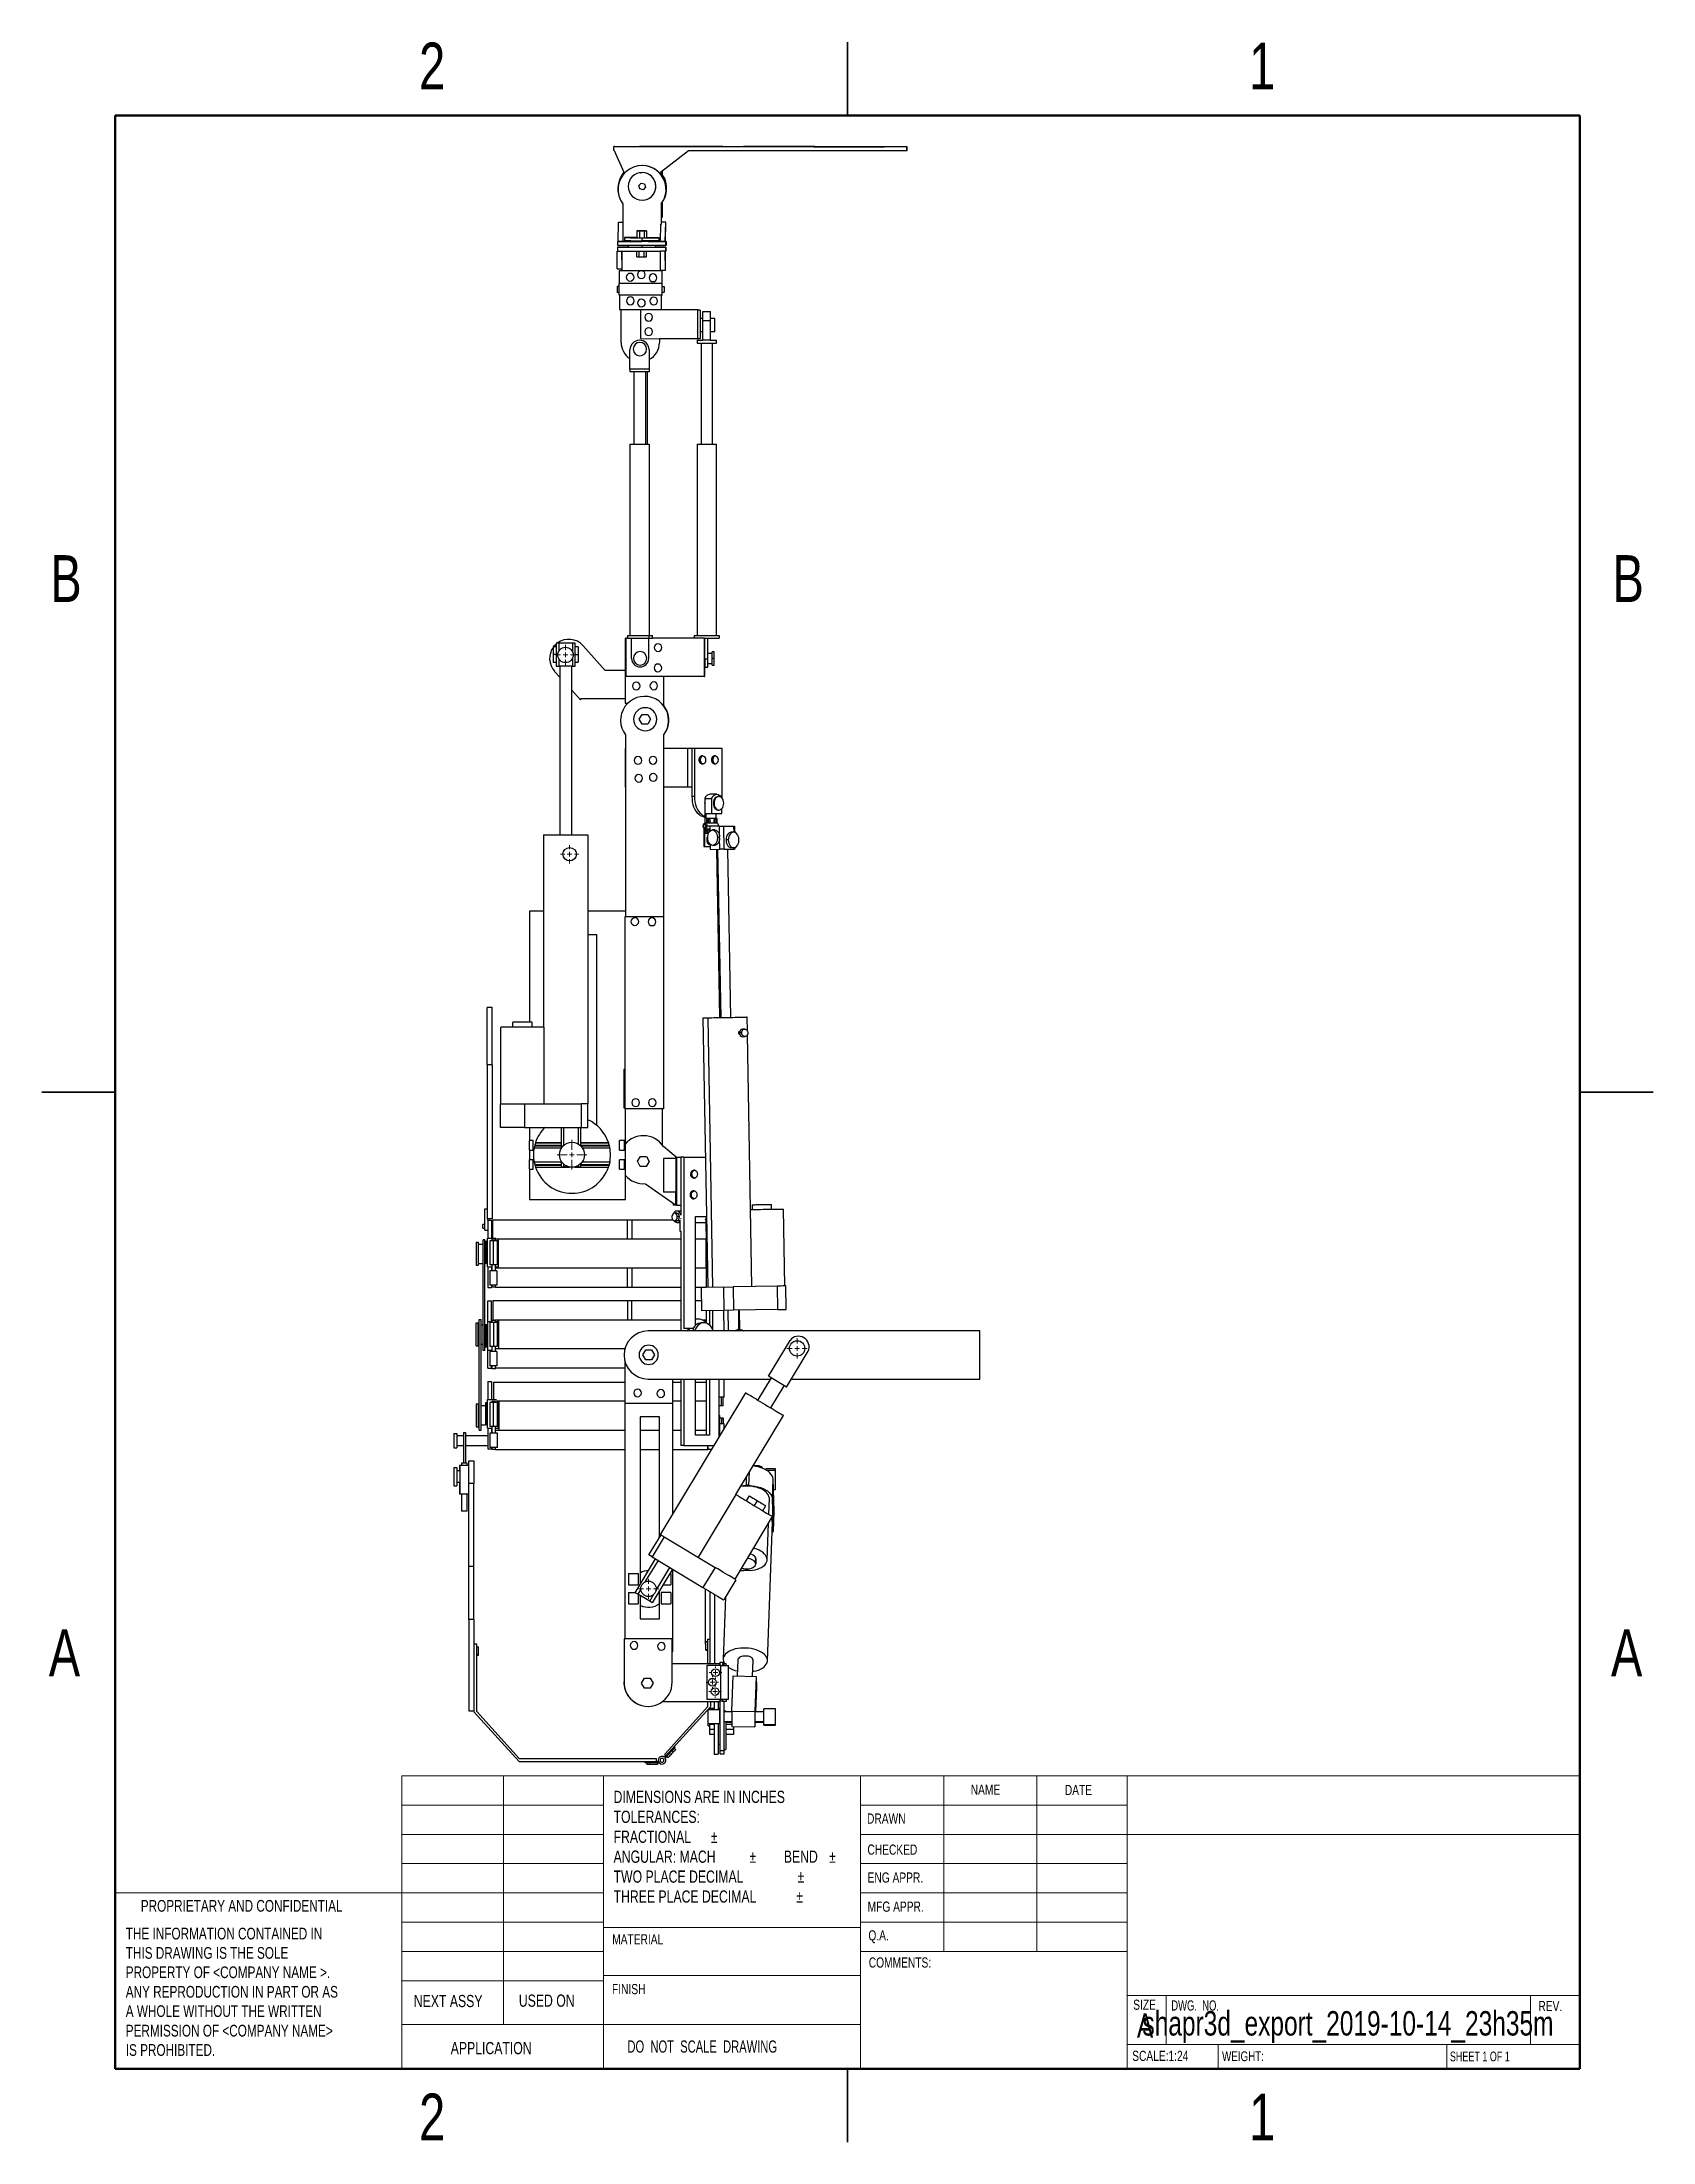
# Model space of a CAD drawing. Header units: inches. Extents: x 0.1 to 8.4, y 0.1 to 10.9.
import ezdxf

# ---------------------------------------------------------------- set-up
doc = ezdxf.new("R2010")
doc.units = ezdxf.units.IN
doc.header["$MEASUREMENT"] = 0
doc.styles.add('SLDTEXTSTYLE0', font='TXT', dxfattribs={"width": 0.75})
doc.styles.add('SLDTEXTSTYLE1', font='TXT', dxfattribs={"width": 0.6875})
doc.styles.add('SLDTEXTSTYLE2', font='TXT', dxfattribs={"width": 0.684783})
doc.styles.add('SLDTEXTSTYLE3', font='TXT', dxfattribs={"width": 0.694444})

msp = doc.modelspace()

# ---------------------------------------------------------------- texts
at = {"color": 7, "linetype": 'Continuous', "lineweight": 0}
for s, insert, char_height, attachment_point, style in [('2', (2.123, 10.873), 0.24, 2, 'SLDTEXTSTYLE0'), ('1', (6.373, 10.873), 0.24, 2, 'SLDTEXTSTYLE0'), ('B', (0.248, 8.249), 0.24, 2, 'SLDTEXTSTYLE0'), ('B', (8.248, 8.249), 0.24, 2, 'SLDTEXTSTYLE0'), ('A', (0.24, 2.749), 0.24, 2, 'SLDTEXTSTYLE0'), ('A', (8.24, 2.749), 0.24, 2, 'SLDTEXTSTYLE0'), ('NAME', (4.881, 1.955), 0.0521, 1, 'SLDTEXTSTYLE0'), ('DATE', (5.363, 1.953), 0.0521, 1, 'SLDTEXTSTYLE0'), ('DRAWN', (4.35, 1.807), 0.0521, 1, 'SLDTEXTSTYLE0'), ('CHECKED', (4.352, 1.648), 0.0521, 1, 'SLDTEXTSTYLE0'), ('ENG APPR.', (4.353, 1.505), 0.0521, 1, 'SLDTEXTSTYLE0'), ('PROPRIETARY AND CONFIDENTIAL', (0.631, 1.364), 0.06, 1, 'SLDTEXTSTYLE0'), ('MFG APPR.', (4.353, 1.356), 0.0521, 1, 'SLDTEXTSTYLE0'), ('MATERIAL', (3.045, 1.189), 0.0521, 1, 'SLDTEXTSTYLE0'), ('Q.A.', (4.357, 1.209), 0.0521, 1, 'SLDTEXTSTYLE0'), ('COMMENTS:', (4.359, 1.07), 0.0521, 1, 'SLDTEXTSTYLE0'), ('NEXT ASSY', (2.029, 0.878), 0.0625, 1, 'SLDTEXTSTYLE0'), ('USED ON', (2.567, 0.88), 0.0625, 1, 'SLDTEXTSTYLE0'), ('FINISH', (3.044, 0.934), 0.0521, 1, 'SLDTEXTSTYLE0'), ('SIZE', (5.713, 0.854), 0.0521, 1, 'SLDTEXTSTYLE0'), ('A', (5.732, 0.784), 0.125, 1, 'SLDTEXTSTYLE0'), ('shapr3d_export_2019-10-14_23h35m', (6.813, 0.795), 0.125, 2, 'SLDTEXTSTYLE0'), ('DWG.  NO.', (5.908, 0.85), 0.0521, 1, 'SLDTEXTSTYLE3'), ('REV.', (7.788, 0.847), 0.0521, 1, 'SLDTEXTSTYLE0'), ('DO  NOT  SCALE  DRAWING', (3.123, 0.645), 0.0625, 1, 'SLDTEXTSTYLE2'), ('APPLICATION', (2.218, 0.637), 0.0625, 1, 'SLDTEXTSTYLE0'), ('SCALE:1:24', (5.708, 0.592), 0.0521, 1, 'SLDTEXTSTYLE0'), ('WEIGHT:', (6.168, 0.589), 0.05, 1, 'SLDTEXTSTYLE0'), ('SHEET 1 OF 1', (7.335, 0.588), 0.05, 1, 'SLDTEXTSTYLE1'), ('2', (2.123, 0.373), 0.24, 2, 'SLDTEXTSTYLE0'), ('1', (6.373, 0.373), 0.24, 2, 'SLDTEXTSTYLE0')]:
    msp.add_mtext(s, dxfattribs=dict(at, insert=insert, char_height=char_height, attachment_point=attachment_point, style=style))

# ---------------------------------------------------------------- blocks, each defined once
blk = doc.blocks.new('SW_NOTE_0')
at = {"color": 0, "linetype": 'Continuous', "lineweight": 0, "char_height": 0.06, "attachment_point": 1, "style": 'SLDTEXTSTYLE0'}
for s, insert in [('THE INFORMATION CONTAINED IN', (0, 0.077)), ('THIS DRAWING IS THE SOLE', (0, -0.022)), ('PROPERTY OF <COMPANY NAME >.', (0, -0.121)), ('ANY REPRODUCTION IN PART OR AS', (0, -0.221)), ('A WHOLE WITHOUT THE WRITTEN', (0, -0.32)), ('PERMISSION OF <COMPANY NAME>', (0, -0.42)), ('IS PROHIBITED.', (0, -0.519))]:
    blk.add_mtext(s, dxfattribs=dict(at, insert=insert))
blk = doc.blocks.new('SW_NOTE_1')
at = {"color": 0, "linetype": 'Continuous', "lineweight": 0, "char_height": 0.0625, "attachment_point": 1, "style": 'SLDTEXTSTYLE0'}
for s, insert in [('DIMENSIONS ARE IN INCHES', (0, 0.081)), ('TOLERANCES:', (0, -0.021)), ('FRACTIONAL', (0, -0.123)), ('%%p', (0.498, -0.123)), ('ANGULAR: MACH', (0, -0.225)), ('%%p', (0.696, -0.225)), ('BEND', (0.872, -0.225)), ('%%p', (1.104, -0.225)), ('TWO PLACE DECIMAL', (0, -0.327)), ('THREE PLACE DECIMAL', (0, -0.429)), ('%%p', (0.942, -0.327)), ('%%p', (0.936, -0.429))]:
    blk.add_mtext(s, dxfattribs=dict(at, insert=insert))
blk = doc.blocks.new('SW_CENTERMARKSYMBOL_0')
at = {"color": 0, "linetype": 'Continuous', "lineweight": 0}
for p, q in [((-0.025, 0), (-0.052, 0)), ((0, 0), (-0.012, 0)), ((0, 0.025), (0, 0.052)), ((0, 0), (0, 0.012)), ((0, 0), (0, -0.012)), ((0, 0), (0.012, 0)), ((0.025, 0), (0.052, 0)), ((0, -0.025), (0, -0.052))]:
    blk.add_line(p, q, dxfattribs=at)
blk = doc.blocks.new('SW_CENTERMARKSYMBOL_1')
at = {"color": 0, "linetype": 'Continuous', "lineweight": 0}
for p, q in [((-0.025, 0), (-0.032, 0)), ((0, 0), (-0.012, 0)), ((0, 0.025), (0, 0.032)), ((0, 0), (0, 0.012)), ((0, 0), (0, -0.012)), ((0, 0), (0.012, 0)), ((0.025, 0), (0.032, 0)), ((0, -0.025), (0, -0.032))]:
    blk.add_line(p, q, dxfattribs=at)
blk = doc.blocks.new('SW_CENTERMARKSYMBOL_2')
at = {"color": 0, "linetype": 'Continuous', "lineweight": 0}
for p, q in [((-0.025, 0), (-0.032, 0)), ((0, 0), (-0.012, 0)), ((0, 0.025), (0, 0.032)), ((0, 0), (0, 0.012)), ((0, 0), (0, -0.012)), ((0, 0), (0.012, 0)), ((0.025, 0), (0.032, 0)), ((0, -0.025), (0, -0.032))]:
    blk.add_line(p, q, dxfattribs=at)
blk = doc.blocks.new('SW_CENTERMARKSYMBOL_3')
at = {"color": 0, "linetype": 'Continuous', "lineweight": 0}
for p, q in [((-0.025, 0), (-0.032, 0)), ((0, 0), (-0.012, 0)), ((0, 0.025), (0, 0.032)), ((0, 0), (0, 0.012)), ((0, 0), (0, -0.012)), ((0, 0), (0.012, 0)), ((0.025, 0), (0.032, 0)), ((0, -0.025), (0, -0.032))]:
    blk.add_line(p, q, dxfattribs=at)
blk = doc.blocks.new('SW_CENTERMARKSYMBOL_4')
at = {"color": 0, "linetype": 'Continuous', "lineweight": 0}
for p, q in [((-0.025, 0), (-0.052, 0)), ((0, 0), (-0.012, 0)), ((0, 0.025), (0, 0.052)), ((0, 0), (0, 0.012)), ((0, 0), (0, -0.012)), ((0, 0), (0.012, 0)), ((0.025, 0), (0.052, 0)), ((0, -0.025), (0, -0.052))]:
    blk.add_line(p, q, dxfattribs=at)
blk = doc.blocks.new('SW_CENTERMARKSYMBOL_5')
at = {"color": 0, "linetype": 'Continuous', "lineweight": 0}
for p, q in [((-0.025, 0), (-0.047, 0)), ((0, 0), (-0.012, 0)), ((0, 0.025), (0, 0.047)), ((0, 0), (0, 0.012)), ((0, 0), (0, -0.012)), ((0, 0), (0.012, 0)), ((0.025, 0), (0.047, 0)), ((0, -0.025), (0, -0.047))]:
    blk.add_line(p, q, dxfattribs=at)
blk = doc.blocks.new('SW_CENTERMARKSYMBOL_6')
at = {"color": 0, "linetype": 'Continuous', "lineweight": 0}
for p, q in [((-0.025, 0), (-0.076, 0)), ((0, 0), (-0.012, 0)), ((0, 0.025), (0, 0.076)), ((0, 0), (0, 0.012)), ((0, 0), (0, -0.012)), ((0, 0), (0.012, 0)), ((0.025, 0), (0.076, 0)), ((0, -0.025), (0, -0.076))]:
    blk.add_line(p, q, dxfattribs=at)
blk = doc.blocks.new('SW_CENTERMARKSYMBOL_7')
at = {"color": 0, "linetype": 'Continuous', "lineweight": 0}
for p, q in [((-0.025, 0), (-0.052, 0)), ((0, 0), (-0.012, 0)), ((0, 0.025), (0, 0.052)), ((0, 0), (0, 0.012)), ((0, 0), (0, -0.012)), ((0, 0), (0.012, 0)), ((0.025, 0), (0.052, 0)), ((0, -0.025), (0, -0.052))]:
    blk.add_line(p, q, dxfattribs=at)

# ---------------------------------------------------------------- linework, layer by layer
at = {"color": 7, "linetype": 'Continuous', "lineweight": 25}
for p, q in [((4.25, 10.875), (4.25, 10.5)), ((4.25, 10.5), (4.25, 10.875)), ((3.056, 10.342), (3.054, 10.341)), ((3.054, 10.341), (4.553, 10.34)), ((3.054, 10.325), (3.054, 10.341)), ((3.054, 10.325), (3.054, 10.324)), ((3.054, 10.325), (3.054, 10.325)), ((3.054, 10.325), (3.054, 10.325)), ((3.054, 10.325), (3.054, 10.325)), ((3.054, 10.321), (3.054, 10.324)), ((3.054, 10.321), (3.055, 10.321)), ((3.055, 10.321), (3.105, 10.209)), ((4.556, 10.34), (3.056, 10.342)), ((3.186, 10.342), (3.185, 10.341)), ((3.317, 10.341), (3.185, 10.341)), ((3.186, 10.342), (3.317, 10.341)), ((3.186, 10.342), (3.186, 10.341)), ((3.193, 10.341), (3.361, 10.341)), ((3.529, 10.341), (3.193, 10.341)), ((3.544, 10.341), (3.208, 10.342)), ((3.376, 10.341), (3.208, 10.342)), ((3.361, 10.341), (3.529, 10.341)), ((3.361, 10.341), (3.361, 10.341)), ((3.544, 10.341), (3.376, 10.341)), ((3.612, 10.341), (3.387, 10.341)), ((3.611, 10.341), (3.387, 10.341)), ((3.612, 10.341), (3.611, 10.341)), ((3.718, 10.341), (3.717, 10.341)), ((4.028, 10.341), (3.717, 10.341)), ((4.028, 10.341), (3.718, 10.341)), ((3.718, 10.341), (3.718, 10.341)), ((4.417, 10.34), (3.735, 10.341)), ((3.735, 10.341), (4.077, 10.34)), ((4.424, 10.34), (3.742, 10.341)), ((4.082, 10.341), (3.742, 10.341)), ((4.077, 10.34), (4.417, 10.34)), ((4.077, 10.34), (4.077, 10.34)), ((4.424, 10.34), (4.082, 10.341)), ((4.442, 10.34), (4.13, 10.34)), ((4.13, 10.34), (4.44, 10.34)), ((4.442, 10.34), (4.44, 10.34)), ((4.553, 10.34), (4.556, 10.34)), ((4.553, 10.32), (4.553, 10.34)), ((4.556, 10.32), (4.556, 10.34)), ((3.181, 10.243), (3.181, 10.243)), ((3.293, 10.209), (3.435, 10.321)), ((3.293, 10.209), (3.435, 10.321)), ((3.301, 10.215), (3.301, 10.2)), ((3.301, 10.215), (3.301, 10.199)), ((3.435, 10.321), (4.553, 10.32)), ((4.553, 10.32), (4.556, 10.32)), ((3.104, 10.208), (3.104, 10.211)), ((3.181, 10.141), (3.193, 10.154)), ((3.186, 10.124), (3.181, 10.141)), ((3.204, 10.12), (3.186, 10.124)), ((3.189, 10.207), (3.198, 10.208)), ((3.189, 10.207), (3.189, 10.207)), ((3.193, 10.154), (3.21, 10.15)), ((3.193, 10.154), (3.193, 10.154)), ((3.193, 10.154), (3.21, 10.15)), ((3.198, 10.208), (3.198, 10.208)), ((3.215, 10.133), (3.204, 10.12)), ((3.216, 10.133), (3.204, 10.12)), ((3.204, 10.12), (3.204, 10.12)), ((3.21, 10.15), (3.215, 10.133)), ((3.21, 10.15), (3.21, 10.15)), ((3.21, 10.15), (3.216, 10.133)), ((3.215, 10.133), (3.216, 10.133)), ((3.293, 10.209), (3.293, 10.209)), ((3.1, 10.047), (3.1, 9.944)), ((3.208, 10.067), (3.208, 10.067)), ((3.297, 10.048), (3.297, 10.048)), ((3.297, 9.944), (3.297, 10.048)), ((3.297, 9.952), (3.297, 10.048)), ((3.301, 10.053), (3.301, 9.977)), ((3.301, 10.053), (3.301, 9.977)), ((3.076, 9.855), (3.077, 9.954)), ((3.077, 9.954), (3.1, 9.954)), ((3.1, 9.944), (3.102, 9.944)), ((3.101, 9.855), (3.102, 9.944)), ((3.102, 9.856), (3.102, 9.944)), ((3.171, 9.909), (3.171, 9.874)), ((3.171, 9.909), (3.184, 9.909)), ((3.183, 9.909), (3.171, 9.909)), ((3.208, 9.909), (3.183, 9.909)), ((3.184, 9.909), (3.184, 9.874)), ((3.184, 9.909), (3.209, 9.909)), ((3.221, 9.909), (3.208, 9.909)), ((3.209, 9.909), (3.221, 9.909)), ((3.209, 9.909), (3.209, 9.874)), ((3.221, 9.909), (3.221, 9.874)), ((3.293, 9.855), (3.294, 9.944)), ((3.294, 9.944), (3.297, 9.944)), ((3.301, 9.977), (3.297, 9.977)), ((3.319, 9.954), (3.297, 9.954)), ((3.297, 9.944), (3.297, 9.952)), ((3.301, 9.977), (3.301, 9.977)), ((3.317, 9.855), (3.319, 9.954)), ((3.318, 9.855), (3.319, 9.954)), ((3.071, 9.715), (3.071, 9.806)), ((3.071, 9.806), (3.072, 9.806)), ((3.072, 9.806), (3.071, 9.806)), ((3.072, 9.825), (3.072, 9.806)), ((3.072, 9.825), (3.318, 9.825)), ((3.073, 9.825), (3.072, 9.825)), ((3.072, 9.806), (3.095, 9.806)), ((3.072, 9.806), (3.072, 9.806)), ((3.126, 9.825), (3.073, 9.825)), ((3.32, 9.855), (3.074, 9.855)), ((3.074, 9.855), (3.075, 9.855)), ((3.074, 9.835), (3.074, 9.855)), ((3.32, 9.835), (3.074, 9.835)), ((3.075, 9.855), (3.1, 9.855)), ((3.076, 9.855), (3.101, 9.855)), ((3.095, 9.806), (3.292, 9.805)), ((3.096, 9.715), (3.095, 9.806)), ((3.096, 9.715), (3.096, 9.806)), ((3.1, 9.855), (3.126, 9.855)), ((3.1, 9.855), (3.1, 9.855)), ((3.102, 9.856), (3.101, 9.855)), ((3.108, 9.875), (3.108, 9.86)), ((3.126, 9.86), (3.126, 9.855)), ((3.126, 9.835), (3.126, 9.825)), ((3.171, 9.874), (3.184, 9.874)), ((3.171, 9.776), (3.171, 9.806)), ((3.183, 9.776), (3.183, 9.806)), ((3.184, 9.874), (3.209, 9.874)), ((3.196, 9.874), (3.196, 9.86)), ((3.208, 9.776), (3.208, 9.806)), ((3.209, 9.874), (3.221, 9.874)), ((3.22, 9.776), (3.22, 9.805)), ((3.268, 9.855), (3.268, 9.86)), ((3.268, 9.855), (3.296, 9.855)), ((3.268, 9.825), (3.268, 9.835)), ((3.319, 9.825), (3.268, 9.825)), ((3.285, 9.86), (3.285, 9.874)), ((3.317, 9.805), (3.292, 9.805)), ((3.293, 9.715), (3.292, 9.805)), ((3.317, 9.855), (3.293, 9.855)), ((3.296, 9.855), (3.297, 9.855)), ((3.296, 9.855), (3.296, 9.855)), ((3.297, 9.855), (3.321, 9.855)), ((3.297, 9.855), (3.297, 9.855)), ((3.318, 9.855), (3.317, 9.855)), ((3.317, 9.805), (3.318, 9.805)), ((3.318, 9.707), (3.317, 9.805)), ((3.318, 9.825), (3.318, 9.805)), ((3.318, 9.825), (3.319, 9.825)), ((3.318, 9.805), (3.319, 9.806)), ((3.318, 9.707), (3.318, 9.805)), ((3.319, 9.825), (3.319, 9.806)), ((3.321, 9.855), (3.32, 9.855)), ((3.32, 9.835), (3.32, 9.855)), ((3.321, 9.835), (3.32, 9.835)), ((3.321, 9.855), (3.321, 9.835)), ((3.071, 9.715), (3.096, 9.715)), ((3.082, 9.639), (3.082, 9.707)), ((3.082, 9.707), (3.299, 9.707)), ((3.096, 9.707), (3.096, 9.715)), ((3.171, 9.776), (3.183, 9.776)), ((3.183, 9.776), (3.208, 9.776)), ((3.208, 9.776), (3.22, 9.776)), ((3.293, 9.707), (3.293, 9.715)), ((3.293, 9.707), (3.293, 9.715)), ((3.318, 9.707), (3.293, 9.707)), ((3.293, 9.707), (3.293, 9.707)), ((3.299, 9.707), (3.299, 9.639)), ((3.08, 9.624), (3.07, 9.624)), ((3.07, 9.624), (3.07, 9.594)), ((3.08, 9.594), (3.07, 9.594)), ((3.08, 9.58), (3.08, 9.639)), ((3.082, 9.639), (3.08, 9.639)), ((3.08, 9.58), (3.082, 9.58)), ((3.299, 9.639), (3.082, 9.639)), ((3.298, 9.58), (3.082, 9.58)), ((3.082, 9.58), (3.082, 9.506)), ((3.298, 9.58), (3.301, 9.58)), ((3.298, 9.506), (3.298, 9.58)), ((3.301, 9.639), (3.299, 9.639)), ((3.301, 9.58), (3.301, 9.639)), ((3.301, 9.625), (3.311, 9.625)), ((3.301, 9.596), (3.311, 9.596)), ((3.311, 9.625), (3.311, 9.596)), ((3.082, 9.506), (3.298, 9.506)), ((3.091, 9.338), (3.091, 9.506)), ((3.19, 9.505), (3.19, 9.358)), ((3.485, 9.505), (3.19, 9.505)), ((3.287, 9.506), (3.287, 9.505)), ((3.482, 9.504), (3.482, 9.357)), ((3.496, 9.504), (3.482, 9.504)), ((3.485, 9.504), (3.485, 9.505)), ((3.496, 9.504), (3.496, 9.357)), ((3.51, 9.497), (3.549, 9.497)), ((3.51, 9.448), (3.51, 9.497)), ((3.549, 9.448), (3.549, 9.497)), ((3.19, 9.358), (3.482, 9.357)), ((3.287, 9.358), (3.287, 9.337)), ((3.316, 9.356), (3.287, 9.356)), ((3.316, 9.356), (3.316, 9.358)), ((3.483, 9.356), (3.316, 9.356)), ((3.496, 9.357), (3.482, 9.357)), ((3.483, 9.356), (3.483, 9.357)), ((3.496, 9.356), (3.483, 9.356)), ((3.51, 9.461), (3.496, 9.461)), ((3.51, 9.392), (3.496, 9.392)), ((3.496, 9.356), (3.496, 9.357)), ((3.549, 9.448), (3.51, 9.448)), ((3.51, 9.349), (3.51, 9.448)), ((3.57, 9.461), (3.549, 9.461)), ((3.549, 9.349), (3.549, 9.448)), ((3.57, 9.392), (3.549, 9.392)), ((3.57, 9.426), (3.57, 9.461)), ((3.57, 9.392), (3.57, 9.426)), ((3.136, 9.202), (3.136, 9.3)), ((3.234, 9.302), (3.234, 9.202)), ((3.48, 9.349), (3.48, 9.335)), ((3.48, 9.349), (3.51, 9.349)), ((3.48, 9.335), (3.579, 9.335)), ((3.5, 9.335), (3.5, 8.818)), ((3.53, 9.349), (3.51, 9.349)), ((3.549, 9.349), (3.53, 9.349)), ((3.549, 9.349), (3.579, 9.349)), ((3.559, 8.818), (3.559, 9.335)), ((3.579, 9.335), (3.579, 9.349)), ((3.136, 9.202), (3.136, 9.187)), ((3.14, 9.202), (3.136, 9.202)), ((3.234, 9.187), (3.136, 9.187)), ((3.23, 9.202), (3.14, 9.202)), ((3.155, 9.187), (3.155, 8.818)), ((3.215, 9.187), (3.215, 8.818)), ((3.225, 8.818), (3.225, 9.187)), ((3.234, 9.202), (3.23, 9.202)), ((3.234, 9.202), (3.234, 9.187)), ((3.136, 8.818), (3.136, 7.838)), ((3.136, 8.818), (3.186, 8.818)), ((3.186, 8.818), (3.235, 8.818)), ((3.235, 8.818), (3.235, 7.838)), ((3.48, 8.818), (3.48, 7.838)), ((3.48, 8.818), (3.529, 8.818)), ((3.529, 8.818), (3.578, 8.818)), ((3.578, 8.818), (3.578, 7.838)), ((2.758, 7.78), (2.743, 7.78)), ((2.743, 7.78), (2.743, 7.741)), ((2.758, 7.798), (2.758, 7.744)), ((2.773, 7.798), (2.758, 7.798)), ((2.758, 7.744), (2.758, 7.741)), ((2.773, 7.758), (2.773, 7.798)), ((2.842, 7.798), (2.773, 7.798)), ((2.842, 7.798), (2.842, 7.756)), ((2.856, 7.798), (2.842, 7.798)), ((2.856, 7.744), (2.856, 7.798)), ((2.871, 7.78), (2.856, 7.78)), ((2.856, 7.744), (2.856, 7.741)), ((2.871, 7.78), (2.871, 7.741)), ((3.009, 7.659), (2.896, 7.785)), ((3.112, 7.822), (3.112, 7.491)), ((3.114, 7.822), (3.112, 7.822)), ((3.114, 7.824), (3.114, 7.627)), ((3.123, 7.824), (3.114, 7.824)), ((3.123, 7.838), (3.123, 7.824)), ((3.123, 7.838), (3.143, 7.838)), ((3.123, 7.824), (3.233, 7.824)), ((3.143, 7.838), (3.233, 7.838)), ((3.144, 7.72), (3.144, 7.824)), ((3.233, 7.838), (3.251, 7.838)), ((3.233, 7.838), (3.233, 7.824)), ((3.233, 7.824), (3.251, 7.824)), ((3.233, 7.72), (3.233, 7.824)), ((3.233, 7.72), (3.233, 7.824)), ((3.251, 7.824), (3.251, 7.838)), ((3.251, 7.825), (3.284, 7.825)), ((3.516, 7.824), (3.251, 7.824)), ((3.284, 7.825), (3.324, 7.825)), ((3.324, 7.824), (3.324, 7.825)), ((3.464, 7.838), (3.464, 7.824)), ((3.464, 7.838), (3.528, 7.838)), ((3.516, 7.824), (3.516, 7.627)), ((3.518, 7.824), (3.516, 7.824)), ((3.518, 7.824), (3.518, 7.627)), ((3.518, 7.824), (3.592, 7.824)), ((3.52, 7.745), (3.518, 7.745)), ((3.519, 7.745), (3.519, 7.824)), ((3.52, 7.719), (3.52, 7.824)), ((3.528, 7.838), (3.592, 7.838)), ((3.535, 7.719), (3.535, 7.824)), ((3.557, 7.745), (3.535, 7.745)), ((3.567, 7.754), (3.557, 7.754)), ((3.557, 7.72), (3.557, 7.754)), ((3.567, 7.72), (3.567, 7.754)), ((3.592, 7.838), (3.592, 7.824)), ((2.758, 7.741), (2.743, 7.741)), ((2.743, 7.741), (2.743, 7.701)), ((2.743, 7.701), (2.758, 7.701)), ((2.777, 7.624), (2.749, 7.654)), ((2.758, 7.741), (2.758, 7.737)), ((2.758, 7.737), (2.758, 7.68)), ((2.758, 7.68), (2.773, 7.68)), ((2.773, 7.68), (2.773, 7.718)), ((2.842, 7.68), (2.773, 7.68)), ((2.777, 7.68), (2.777, 6.818)), ((2.836, 7.68), (2.836, 6.818)), ((2.842, 7.72), (2.842, 7.68)), ((2.842, 7.68), (2.856, 7.68)), ((2.856, 7.741), (2.856, 7.737)), ((2.856, 7.741), (2.871, 7.741)), ((2.856, 7.68), (2.856, 7.737)), ((2.856, 7.701), (2.871, 7.701)), ((2.871, 7.741), (2.871, 7.701)), ((3.112, 7.659), (3.009, 7.659)), ((3.188, 7.676), (3.188, 7.676)), ((3.233, 7.72), (3.233, 7.72)), ((3.518, 7.695), (3.52, 7.695)), ((3.519, 7.627), (3.519, 7.695)), ((3.52, 7.719), (3.535, 7.719)), ((3.52, 7.719), (3.52, 7.676)), ((3.52, 7.676), (3.535, 7.676)), ((3.535, 7.676), (3.535, 7.719)), ((3.535, 7.695), (3.557, 7.695)), ((3.567, 7.72), (3.557, 7.72)), ((3.557, 7.686), (3.557, 7.72)), ((3.557, 7.686), (3.567, 7.686)), ((3.567, 7.686), (3.567, 7.72)), ((2.882, 7.509), (2.836, 7.559)), ((3.516, 7.627), (3.114, 7.627)), ((3.309, 7.479), (3.309, 7.627)), ((3.518, 7.627), (3.516, 7.627)), ((3.518, 7.627), (3.519, 7.627)), ((2.882, 7.514), (2.882, 7.509)), ((3.112, 7.514), (2.882, 7.514)), ((3.112, 7.491), (3.125, 7.491)), ((3.183, 7.409), (3.198, 7.434)), ((3.198, 7.434), (3.228, 7.434)), ((3.228, 7.434), (3.242, 7.409)), ((3.113, 7.329), (3.113, 6.399)), ((3.198, 7.383), (3.183, 7.409)), ((3.228, 7.383), (3.198, 7.383)), ((3.242, 7.409), (3.228, 7.383)), ((3.31, 7.329), (3.309, 7.329)), ((3.31, 6.345), (3.31, 7.329)), ((3.111, 7.259), (3.111, 7.062)), ((3.113, 7.259), (3.111, 7.259)), ((3.431, 7.259), (3.31, 7.259)), ((3.431, 7.259), (3.431, 7.062)), ((3.453, 7.259), (3.431, 7.259)), ((3.453, 7.259), (3.453, 7.062)), ((3.467, 7.259), (3.453, 7.259)), ((3.467, 7.259), (3.467, 7.013)), ((3.608, 7.259), (3.467, 7.259)), ((3.51, 7.221), (3.503, 7.221)), ((3.574, 7.221), (3.568, 7.221)), ((3.608, 7.004), (3.608, 7.259)), ((3.503, 7.181), (3.51, 7.181)), ((3.568, 7.181), (3.574, 7.181)), ((3.113, 7.062), (3.111, 7.062)), ((3.431, 7.062), (3.31, 7.062)), ((3.453, 7.062), (3.431, 7.062)), ((3.453, 7.062), (3.453, 7.013)), ((3.467, 7.013), (3.453, 7.013)), ((3.52, 7.003), (3.554, 7.003)), ((3.52, 7.003), (3.52, 6.877)), ((3.581, 7.025), (3.546, 7.025)), ((3.554, 7.003), (3.554, 6.926)), ((3.591, 7.013), (3.588, 7.013)), ((3.526, 6.926), (3.554, 6.926)), ((3.526, 6.901), (3.526, 6.926)), ((3.529, 6.901), (3.526, 6.901)), ((3.529, 6.877), (3.529, 6.901)), ((3.582, 6.901), (3.529, 6.901)), ((3.543, 6.895), (3.539, 6.895)), ((3.554, 6.926), (3.607, 6.926)), ((3.567, 6.979), (3.563, 6.979)), ((3.573, 6.896), (3.57, 6.896)), ((3.57, 6.881), (3.573, 6.881)), ((3.578, 6.901), (3.578, 6.926)), ((3.582, 6.877), (3.582, 6.901)), ((3.588, 6.944), (3.591, 6.944)), ((3.607, 6.926), (3.607, 6.952)), ((2.694, 6.818), (2.694, 5.833)), ((2.694, 6.818), (2.92, 6.818)), ((2.92, 6.818), (2.92, 5.44)), ((3.514, 6.874), (3.514, 6.87)), ((3.514, 6.854), (3.514, 6.758)), ((3.515, 6.853), (3.515, 6.871)), ((3.517, 6.871), (3.517, 6.877)), ((3.517, 6.848), (3.517, 6.853)), ((3.52, 6.872), (3.518, 6.872)), ((3.518, 6.852), (3.52, 6.852)), ((3.521, 6.824), (3.518, 6.824)), ((3.518, 6.824), (3.518, 6.758)), ((3.524, 6.877), (3.52, 6.877)), ((3.52, 6.847), (3.52, 6.847)), ((3.521, 6.848), (3.521, 6.824)), ((3.538, 6.824), (3.521, 6.824)), ((3.529, 6.877), (3.526, 6.877)), ((3.528, 6.836), (3.532, 6.836)), ((3.582, 6.877), (3.529, 6.877)), ((3.59, 6.862), (3.53, 6.862)), ((3.537, 6.844), (3.533, 6.844)), ((3.533, 6.829), (3.537, 6.829)), ((3.539, 6.881), (3.543, 6.881)), ((3.594, 6.861), (3.545, 6.86)), ((3.545, 6.86), (3.545, 6.836)), ((3.57, 6.842), (3.558, 6.842)), ((3.595, 6.803), (3.584, 6.803)), ((3.59, 6.862), (3.59, 6.861)), ((3.595, 6.807), (3.594, 6.861)), ((3.594, 6.861), (3.615, 6.861)), ((3.596, 6.743), (3.595, 6.8)), ((3.615, 6.861), (3.668, 6.862)), ((3.615, 6.861), (3.617, 6.743)), ((3.639, 6.791), (3.629, 6.791)), ((3.667, 6.83), (3.656, 6.83)), ((3.669, 6.83), (3.668, 6.862)), ((3.668, 6.862), (3.671, 6.862)), ((3.671, 6.862), (3.671, 6.83)), ((3.514, 6.758), (3.518, 6.758)), ((3.518, 6.758), (3.546, 6.758)), ((3.546, 6.769), (3.547, 6.742)), ((3.547, 6.742), (3.596, 6.743)), ((3.56, 6.763), (3.571, 6.764)), ((3.579, 6.743), (3.594, 5.88)), ((3.617, 6.743), (3.596, 6.743)), ((3.617, 6.743), (3.67, 6.744)), ((3.653, 5.881), (3.638, 6.744)), ((3.656, 6.752), (3.667, 6.752)), ((3.67, 6.744), (3.67, 6.752)), ((3.673, 6.744), (3.67, 6.744)), ((3.672, 6.753), (3.673, 6.744)), ((2.694, 6.427), (2.621, 6.427)), ((2.621, 6.427), (2.621, 5.858)), ((3.113, 6.427), (2.92, 6.427)), ((3.112, 5.415), (3.112, 6.399)), ((3.112, 6.399), (3.308, 6.399)), ((3.308, 6.399), (3.308, 5.415)), ((3.308, 6.345), (3.31, 6.345)), ((3.31, 6.427), (3.31, 6.427)), ((3.31, 6.345), (3.31, 6.427)), ((3.31, 5.776), (3.31, 6.345)), ((2.967, 6.306), (2.92, 6.306)), ((2.967, 5.329), (2.967, 6.306)), ((2.43, 5.934), (2.405, 5.934)), ((2.405, 5.639), (2.405, 5.934)), ((2.43, 5.639), (2.43, 5.934)), ((2.475, 5.44), (2.475, 5.833)), ((2.695, 5.833), (2.475, 5.833)), ((2.586, 5.858), (2.537, 5.858)), ((2.537, 5.833), (2.537, 5.858)), ((2.635, 5.858), (2.586, 5.858)), ((2.635, 5.833), (2.635, 5.858)), ((2.695, 5.833), (2.695, 5.44)), ((3.51, 5.879), (3.534, 4.501)), ((3.535, 5.879), (3.559, 4.501)), ((3.724, 5.823), (3.712, 5.823)), ((3.738, 5.812), (3.736, 5.883)), ((3.308, 5.776), (3.31, 5.776)), ((3.709, 5.803), (3.697, 5.803)), ((3.713, 5.783), (3.724, 5.784)), ((3.76, 4.505), (3.738, 5.795)), ((2.43, 5.639), (2.405, 5.639)), ((2.405, 5.639), (2.405, 4.851)), ((2.43, 5.639), (2.43, 4.851)), ((3.112, 5.616), (3.105, 5.616)), ((3.105, 5.616), (3.105, 5.419)), ((0.125, 5.5), (0.5, 5.5)), ((0.5, 5.5), (0.125, 5.5)), ((8.375, 5.5), (8, 5.5)), ((8, 5.5), (8.375, 5.5)), ((2.473, 5.44), (2.596, 5.44)), ((2.473, 5.319), (2.473, 5.44)), ((2.596, 5.44), (2.886, 5.44)), ((2.596, 5.44), (2.596, 5.319)), ((2.886, 5.44), (2.886, 5.319)), ((2.921, 5.44), (2.886, 5.44)), ((2.921, 5.319), (2.921, 5.44)), ((3.105, 5.419), (3.112, 5.419)), ((3.308, 5.415), (3.112, 5.415)), ((3.113, 4.951), (3.113, 5.415)), ((3.303, 5.228), (3.303, 5.415)), ((2.596, 5.319), (2.473, 5.319)), ((2.596, 5.319), (2.886, 5.319)), ((2.621, 5.319), (2.621, 5.252)), ((2.784, 5.319), (2.784, 5.21)), ((2.798, 5.228), (2.798, 5.319)), ((2.87, 5.319), (2.87, 5.235)), ((2.885, 5.224), (2.885, 5.319)), ((2.886, 5.319), (2.921, 5.319)), ((2.64, 5.252), (2.621, 5.252)), ((2.621, 5.203), (2.621, 5.252)), ((2.621, 5.203), (2.64, 5.203)), ((2.621, 5.203), (2.621, 5.154)), ((2.64, 5.203), (2.64, 5.252)), ((2.646, 5.214), (2.784, 5.214)), ((2.653, 5.242), (2.784, 5.242)), ((2.885, 5.242), (3.026, 5.242)), ((2.893, 5.214), (3.033, 5.214)), ((3.108, 5.252), (3.083, 5.252)), ((3.083, 5.203), (3.083, 5.252)), ((3.083, 5.203), (3.108, 5.203)), ((3.108, 5.203), (3.108, 5.252)), ((3.175, 5.146), (3.19, 5.171)), ((3.19, 5.171), (3.22, 5.17)), ((3.22, 5.17), (3.234, 5.145)), ((3.303, 5.228), (3.303, 5.228)), ((3.373, 5.167), (3.308, 5.222)), ((3.369, 5.167), (3.369, 5.16)), ((3.374, 5.167), (3.369, 5.167)), ((3.374, 5.167), (3.374, 4.921)), ((3.374, 5.167), (3.396, 5.167)), ((3.396, 5.167), (3.396, 4.921)), ((3.412, 5.167), (3.396, 5.167)), ((3.412, 5.167), (3.412, 4.29)), ((3.412, 5.167), (3.522, 5.167)), ((2.64, 5.154), (2.621, 5.154)), ((2.621, 5.105), (2.621, 5.154)), ((2.621, 5.105), (2.64, 5.105)), ((2.621, 5.105), (2.621, 4.951)), ((2.64, 5.105), (2.64, 5.154)), ((2.646, 5.143), (2.784, 5.143)), ((2.784, 5.125), (2.65, 5.125)), ((2.653, 5.116), (2.826, 5.116)), ((2.784, 5.147), (2.784, 5.117)), ((2.784, 5.117), (2.798, 5.117)), ((2.798, 5.117), (2.798, 5.13)), ((2.821, 5.117), (2.798, 5.117)), ((2.853, 5.116), (3.026, 5.116)), ((2.87, 5.117), (2.858, 5.117)), ((2.87, 5.122), (2.87, 5.117)), ((2.87, 5.117), (2.885, 5.117)), ((2.885, 5.117), (2.885, 5.133)), ((3.029, 5.125), (2.885, 5.125)), ((2.893, 5.143), (3.033, 5.143)), ((3.108, 5.154), (3.083, 5.154)), ((3.083, 5.105), (3.083, 5.154)), ((3.083, 5.105), (3.108, 5.105)), ((3.108, 5.105), (3.108, 5.154)), ((3.115, 5.07), (3.113, 5.073)), ((3.189, 5.12), (3.175, 5.146)), ((3.219, 5.119), (3.189, 5.12)), ((3.234, 5.145), (3.219, 5.119)), ((3.307, 5.16), (3.307, 4.988)), ((3.371, 5.16), (3.307, 5.16)), ((3.371, 5.16), (3.371, 4.988)), ((3.372, 5.16), (3.371, 5.16)), ((3.372, 5.16), (3.372, 4.988)), ((3.468, 5.1), (3.461, 5.1)), ((3.461, 5.06), (3.468, 5.06)), ((2.621, 4.951), (3.113, 4.951)), ((3.215, 5.031), (3.369, 4.923)), ((3.371, 4.988), (3.307, 4.988)), ((3.369, 4.988), (3.369, 4.923)), ((3.371, 4.988), (3.372, 4.988)), ((3.465, 4.994), (3.458, 4.994)), ((3.458, 4.954), (3.465, 4.954)), ((2.393, 4.793), (2.393, 4.903)), ((2.393, 4.903), (2.405, 4.903)), ((2.43, 4.851), (2.405, 4.851)), ((2.408, 4.845), (2.408, 4.851)), ((2.408, 4.845), (2.408, 4.753)), ((2.408, 4.845), (2.427, 4.845)), ((2.427, 4.845), (2.427, 4.753)), ((2.434, 4.753), (2.434, 4.846)), ((2.434, 4.846), (3.123, 4.846)), ((3.123, 4.748), (3.123, 4.846)), ((3.123, 4.846), (3.146, 4.846)), ((3.146, 4.846), (3.146, 4.748)), ((3.146, 4.846), (3.356, 4.846)), ((3.357, 4.931), (3.357, 4.921)), ((3.374, 4.921), (3.357, 4.921)), ((3.375, 4.881), (3.365, 4.881)), ((3.365, 4.841), (3.375, 4.841)), ((3.372, 4.921), (3.373, 4.92)), ((3.373, 4.921), (3.373, 4.92)), ((3.374, 4.921), (3.396, 4.921)), ((3.396, 4.891), (3.376, 4.891)), ((3.389, 4.861), (3.378, 4.861)), ((3.392, 4.844), (3.392, 4.788)), ((3.395, 4.853), (3.396, 4.853)), ((3.396, 4.921), (3.396, 4.87)), ((3.396, 4.854), (3.396, 4.853)), ((3.471, 4.863), (3.528, 4.863)), ((3.471, 4.306), (3.471, 4.863)), ((3.524, 4.844), (3.524, 4.788)), ((3.762, 4.923), (3.762, 4.899)), ((3.86, 4.9), (3.86, 4.925)), ((3.929, 4.508), (3.922, 4.901)), ((2.349, 4.731), (2.359, 4.731)), ((2.349, 4.731), (2.349, 4.614)), ((2.359, 4.731), (2.359, 4.614)), ((2.383, 4.803), (2.383, 4.823)), ((2.393, 4.823), (2.383, 4.823)), ((2.383, 4.803), (2.393, 4.803)), ((2.383, 4.803), (2.393, 4.803)), ((2.383, 4.803), (2.383, 4.803)), ((2.384, 4.178), (2.384, 4.744)), ((2.393, 4.744), (2.384, 4.744)), ((2.393, 4.793), (2.408, 4.793)), ((2.393, 4.178), (2.393, 4.744)), ((2.396, 4.736), (2.396, 4.623)), ((2.407, 4.736), (2.396, 4.736)), ((2.403, 4.736), (2.403, 4.623)), ((2.403, 4.736), (2.407, 4.736)), ((2.406, 4.736), (2.406, 4.736)), ((2.407, 4.753), (2.449, 4.753)), ((2.407, 4.606), (2.407, 4.753)), ((2.418, 4.738), (2.418, 4.615)), ((2.437, 4.738), (2.418, 4.738)), ((2.428, 4.748), (2.428, 4.738)), ((2.438, 4.748), (2.428, 4.748)), ((2.437, 4.615), (2.437, 4.738)), ((2.457, 4.738), (2.437, 4.738)), ((2.448, 4.748), (2.438, 4.748)), ((2.448, 4.738), (2.448, 4.748)), ((3.123, 4.748), (2.449, 4.748)), ((2.457, 4.615), (2.457, 4.738)), ((2.462, 4.606), (2.462, 4.748)), ((3.146, 4.748), (3.123, 4.748)), ((3.396, 4.748), (3.146, 4.748)), ((3.376, 4.832), (3.392, 4.832)), ((3.392, 4.788), (3.396, 4.788)), ((3.396, 4.788), (3.396, 4.277)), ((3.471, 4.832), (3.524, 4.832)), ((3.525, 4.748), (3.471, 4.748)), ((3.524, 4.788), (3.527, 4.788)), ((3.525, 4.748), (3.525, 4.601)), ((3.527, 4.788), (3.527, 4.501)), ((2.359, 4.722), (2.384, 4.722)), ((2.359, 4.623), (2.384, 4.623)), ((2.393, 4.722), (2.396, 4.722)), ((2.393, 4.623), (2.396, 4.623)), ((2.403, 4.623), (2.396, 4.623)), ((2.403, 4.717), (2.398, 4.717)), ((2.398, 4.717), (2.398, 4.707)), ((2.398, 4.707), (2.398, 4.697)), ((2.398, 4.697), (2.403, 4.697)), ((2.403, 4.657), (2.398, 4.657)), ((2.398, 4.657), (2.398, 4.648)), ((2.398, 4.648), (2.398, 4.638)), ((2.398, 4.638), (2.403, 4.638)), ((3.527, 4.675), (3.527, 4.503)), ((3.527, 4.675), (3.527, 4.675)), ((2.349, 4.614), (2.359, 4.614)), ((2.403, 4.623), (2.407, 4.623)), ((2.407, 4.606), (2.428, 4.606)), ((2.408, 4.606), (2.408, 4.5)), ((2.437, 4.615), (2.418, 4.615)), ((2.418, 4.585), (2.418, 4.512)), ((2.455, 4.585), (2.418, 4.585)), ((2.427, 4.606), (2.427, 4.585)), ((2.428, 4.615), (2.428, 4.585)), ((2.457, 4.615), (2.437, 4.615)), ((2.448, 4.585), (2.448, 4.615)), ((2.448, 4.606), (2.462, 4.606)), ((2.448, 4.601), (3.123, 4.601)), ((2.455, 4.585), (2.455, 4.512)), ((2.459, 4.606), (2.459, 4.601)), ((3.123, 4.502), (3.123, 4.601)), ((3.123, 4.601), (3.146, 4.601)), ((3.146, 4.601), (3.396, 4.601)), ((3.146, 4.601), (3.146, 4.502)), ((3.471, 4.601), (3.525, 4.601)), ((2.408, 4.5), (2.427, 4.5)), ((2.408, 4.326), (2.408, 4.431)), ((2.408, 4.431), (2.427, 4.431)), ((2.455, 4.512), (2.418, 4.512)), ((2.427, 4.512), (2.427, 4.5)), ((2.427, 4.326), (2.427, 4.431)), ((2.428, 4.512), (2.428, 4.502)), ((2.438, 4.502), (2.428, 4.502)), ((2.434, 4.433), (2.434, 4.33)), ((2.434, 4.433), (3.123, 4.433)), ((2.448, 4.502), (2.438, 4.502)), ((2.448, 4.502), (2.448, 4.512)), ((2.448, 4.502), (3.123, 4.502)), ((3.123, 4.502), (3.146, 4.502)), ((3.123, 4.433), (3.123, 4.334)), ((3.123, 4.433), (3.146, 4.433)), ((3.146, 4.502), (3.396, 4.502)), ((3.146, 4.433), (3.396, 4.433)), ((3.146, 4.334), (3.146, 4.433)), ((3.471, 4.502), (3.527, 4.502)), ((3.471, 4.433), (3.502, 4.433)), ((3.616, 4.502), (3.501, 4.5)), ((3.501, 4.5), (3.503, 4.38)), ((3.527, 4.503), (3.527, 4.503)), ((3.616, 4.502), (3.664, 4.503)), ((3.618, 4.382), (3.616, 4.502)), ((3.89, 4.507), (3.664, 4.503)), ((3.664, 4.503), (3.666, 4.383)), ((3.89, 4.507), (3.892, 4.387)), ((3.936, 4.387), (3.934, 4.508)), ((2.349, 4.201), (2.349, 4.318)), ((2.349, 4.318), (2.359, 4.318)), ((2.359, 4.201), (2.359, 4.318)), ((2.359, 4.309), (2.364, 4.309)), ((2.364, 3.77), (2.364, 4.336)), ((2.364, 4.336), (2.374, 4.336)), ((2.374, 3.77), (2.374, 4.336)), ((2.374, 4.309), (2.384, 4.309)), ((2.393, 4.309), (2.396, 4.309)), ((2.396, 4.309), (2.396, 4.195)), ((2.403, 4.309), (2.396, 4.309)), ((2.403, 4.196), (2.403, 4.309)), ((2.403, 4.309), (2.407, 4.309)), ((2.407, 4.326), (2.428, 4.326)), ((2.407, 4.326), (2.407, 4.179)), ((2.418, 4.32), (2.418, 4.197)), ((2.437, 4.32), (2.418, 4.32)), ((2.428, 4.33), (2.428, 4.32)), ((2.438, 4.33), (2.428, 4.33)), ((2.457, 4.32), (2.437, 4.32)), ((2.437, 4.32), (2.437, 4.197)), ((2.448, 4.33), (2.438, 4.33)), ((2.443, 4.33), (2.443, 4.334)), ((2.443, 4.334), (3.123, 4.334)), ((2.448, 4.32), (2.448, 4.33)), ((2.448, 4.326), (2.462, 4.326)), ((2.457, 4.197), (2.457, 4.32)), ((2.459, 4.326), (2.459, 4.334)), ((2.462, 4.326), (2.462, 4.186)), ((2.464, 4.186), (2.464, 4.334)), ((3.123, 4.334), (3.146, 4.334)), ((3.146, 4.334), (3.396, 4.334)), ((3.484, 4.338), (3.471, 4.338)), ((3.515, 4.319), (3.501, 4.319)), ((3.618, 4.382), (3.503, 4.38)), ((3.504, 4.334), (3.525, 4.334)), ((3.525, 4.32), (3.525, 4.334)), ((3.527, 4.38), (3.527, 4.317)), ((3.544, 4.38), (3.544, 4.307)), ((3.558, 4.381), (3.559, 4.277)), ((3.618, 4.277), (3.616, 4.382)), ((3.666, 4.383), (3.618, 4.382)), ((3.637, 4.382), (3.639, 4.277)), ((3.892, 4.387), (3.666, 4.383)), ((3.694, 4.283), (3.693, 4.383)), ((3.695, 4.383), (3.697, 4.283)), ((2.349, 4.201), (2.359, 4.201)), ((2.359, 4.21), (2.364, 4.21)), ((2.374, 4.21), (2.384, 4.21)), ((2.393, 4.21), (2.396, 4.21)), ((2.407, 4.195), (2.396, 4.195)), ((2.403, 4.294), (2.398, 4.294)), ((2.398, 4.284), (2.398, 4.294)), ((2.398, 4.274), (2.398, 4.284)), ((2.398, 4.274), (2.403, 4.274)), ((2.403, 4.234), (2.398, 4.234)), ((2.398, 4.225), (2.398, 4.234)), ((2.398, 4.215), (2.398, 4.225)), ((2.398, 4.215), (2.403, 4.215)), ((2.403, 4.196), (2.407, 4.196)), ((2.406, 4.196), (2.406, 4.195)), ((2.437, 4.197), (2.418, 4.197)), ((2.428, 4.197), (2.428, 4.172)), ((2.457, 4.197), (2.437, 4.197)), ((2.448, 4.172), (2.448, 4.197)), ((4.927, 4.277), (3.229, 4.277)), ((3.441, 4.29), (3.412, 4.29)), ((3.462, 4.29), (3.441, 4.29)), ((3.441, 4.277), (3.441, 4.29)), ((3.462, 4.277), (3.462, 4.29)), ((3.701, 4.283), (3.691, 4.283)), ((3.846, 4.046), (3.956, 4.229)), ((4.927, 4.031), (4.927, 4.277)), ((2.393, 4.178), (2.384, 4.178)), ((2.407, 4.179), (2.428, 4.179)), ((2.408, 4.087), (2.408, 4.179)), ((2.408, 4.087), (2.427, 4.087)), ((2.418, 4.172), (2.418, 4.098)), ((2.455, 4.172), (2.418, 4.172)), ((2.455, 4.098), (2.418, 4.098)), ((2.427, 4.172), (2.427, 4.179)), ((2.427, 4.087), (2.427, 4.098)), ((2.428, 4.098), (2.428, 4.084)), ((3.111, 4.186), (2.448, 4.186)), ((2.448, 4.179), (2.448, 4.179)), ((2.448, 4.084), (2.448, 4.098)), ((2.448, 4.088), (3.11, 4.088)), ((2.455, 4.172), (2.455, 4.098)), ((3.11, 4.123), (3.11, 3.908)), ((3.202, 4.155), (3.217, 4.18)), ((3.217, 4.129), (3.202, 4.155)), ((3.217, 4.18), (3.247, 4.18)), ((3.247, 4.129), (3.217, 4.129)), ((3.247, 4.18), (3.261, 4.155)), ((3.261, 4.155), (3.247, 4.129)), ((3.938, 3.99), (4.049, 4.173)), ((2.408, 4.018), (2.408, 3.926)), ((2.408, 4.018), (2.427, 4.018)), ((2.427, 4.018), (2.427, 3.926)), ((2.438, 4.084), (2.428, 4.084)), ((2.448, 4.084), (2.438, 4.084)), ((2.439, 3.926), (2.439, 4.015)), ((2.439, 4.015), (3.11, 4.015)), ((3.109, 4.014), (3.109, 2.701)), ((3.11, 4.014), (3.109, 4.014)), ((3.229, 4.031), (3.854, 4.031)), ((3.356, 3.908), (3.356, 4.031)), ((3.356, 4.015), (3.396, 4.015)), ((3.396, 4.031), (3.396, 3.691)), ((3.412, 4.031), (3.412, 3.691)), ((3.471, 3.743), (3.471, 4.031)), ((3.471, 4.015), (3.527, 4.015)), ((3.527, 4.031), (3.527, 3.743)), ((3.544, 4.031), (3.544, 3.743)), ((3.593, 3.736), (3.593, 4.031)), ((3.618, 3.938), (3.618, 4.031)), ((3.619, 3.938), (3.619, 4.031)), ((3.859, 4.038), (3.79, 3.924)), ((3.938, 3.99), (3.846, 4.046)), ((3.858, 3.883), (3.926, 3.997)), ((3.963, 4.031), (4.927, 4.031)), ((2.349, 3.904), (2.349, 3.787)), ((2.349, 3.904), (2.359, 3.904)), ((2.359, 3.904), (2.359, 3.787)), ((2.359, 3.895), (2.364, 3.895)), ((2.374, 3.895), (2.396, 3.895)), ((2.396, 3.91), (2.396, 3.796)), ((2.407, 3.91), (2.396, 3.91)), ((2.403, 3.89), (2.398, 3.89)), ((2.398, 3.89), (2.398, 3.88)), ((2.398, 3.88), (2.398, 3.871)), ((2.398, 3.871), (2.403, 3.871)), ((2.403, 3.909), (2.403, 3.796)), ((2.403, 3.909), (2.407, 3.909)), ((2.406, 3.909), (2.406, 3.91)), ((2.407, 3.779), (2.407, 3.926)), ((2.407, 3.926), (2.453, 3.926)), ((2.418, 3.911), (2.418, 3.788)), ((2.437, 3.911), (2.418, 3.911)), ((2.428, 3.916), (2.428, 3.911)), ((2.438, 3.916), (2.428, 3.916)), ((2.457, 3.911), (2.437, 3.911)), ((2.437, 3.788), (2.437, 3.911)), ((2.448, 3.916), (2.438, 3.916)), ((2.448, 3.911), (2.448, 3.916)), ((3.109, 3.917), (2.453, 3.917)), ((2.457, 3.788), (2.457, 3.911)), ((2.462, 3.779), (2.462, 3.917)), ((2.464, 3.917), (2.464, 3.769)), ((3.11, 3.908), (3.356, 3.908)), ((3.728, 3.961), (3.284, 3.223)), ((3.355, 3.341), (3.355, 3.908)), ((3.396, 3.917), (3.356, 3.917)), ((3.527, 3.917), (3.471, 3.917)), ((3.618, 3.938), (3.593, 3.938)), ((3.593, 3.938), (3.593, 3.938)), ((3.604, 3.894), (3.593, 3.894)), ((3.604, 3.894), (3.604, 3.938)), ((3.614, 3.894), (3.604, 3.894)), ((3.614, 3.894), (3.614, 3.938)), ((3.619, 3.938), (3.618, 3.938)), ((2.349, 3.787), (2.359, 3.787)), ((2.359, 3.796), (2.364, 3.796)), ((2.364, 3.77), (2.374, 3.77)), ((2.374, 3.796), (2.396, 3.796)), ((2.403, 3.796), (2.396, 3.796)), ((2.403, 3.831), (2.398, 3.831)), ((2.398, 3.831), (2.398, 3.821)), ((2.398, 3.821), (2.398, 3.811)), ((2.398, 3.811), (2.403, 3.811)), ((2.403, 3.796), (2.407, 3.796)), ((2.407, 3.779), (2.428, 3.779)), ((2.408, 3.779), (2.408, 3.674)), ((2.437, 3.788), (2.418, 3.788)), ((2.427, 3.779), (2.427, 3.754)), ((2.428, 3.788), (2.428, 3.754)), ((2.457, 3.788), (2.437, 3.788)), ((2.448, 3.754), (2.448, 3.788)), ((2.448, 3.779), (2.462, 3.779)), ((2.448, 3.769), (3.109, 3.769)), ((3.189, 3.837), (3.189, 2.98)), ((3.287, 3.837), (3.189, 3.837)), ((3.189, 3.769), (3.287, 3.769)), ((3.287, 3.228), (3.287, 3.837)), ((3.355, 3.769), (3.396, 3.769)), ((3.471, 3.769), (3.527, 3.769)), ((3.593, 3.844), (3.596, 3.844)), ((3.596, 3.741), (3.596, 3.844)), ((3.604, 3.83), (3.596, 3.83)), ((3.618, 3.801), (3.596, 3.801)), ((3.604, 3.83), (3.604, 3.801)), ((3.614, 3.83), (3.604, 3.83)), ((3.614, 3.83), (3.614, 3.801)), ((3.618, 3.778), (3.618, 3.801)), ((3.619, 3.801), (3.618, 3.801)), ((3.619, 3.78), (3.619, 3.801)), ((3.679, 3.44), (3.922, 3.845)), ((2.234, 3.753), (2.234, 3.679)), ((2.234, 3.753), (2.249, 3.753)), ((2.234, 3.679), (2.249, 3.679)), ((2.249, 3.753), (2.249, 3.679)), ((2.249, 3.742), (2.283, 3.742)), ((2.249, 3.69), (2.283, 3.69)), ((2.283, 3.758), (2.283, 3.601)), ((2.283, 3.758), (2.293, 3.758)), ((2.293, 3.758), (2.293, 3.601)), ((2.293, 3.742), (2.408, 3.742)), ((2.293, 3.69), (2.408, 3.69)), ((2.408, 3.674), (2.427, 3.674)), ((2.418, 3.754), (2.418, 3.68)), ((2.457, 3.754), (2.418, 3.754)), ((2.457, 3.68), (2.418, 3.68)), ((2.427, 3.68), (2.427, 3.674)), ((2.428, 3.68), (2.428, 3.67)), ((2.438, 3.67), (2.428, 3.67)), ((2.448, 3.67), (2.438, 3.67)), ((2.448, 3.67), (2.448, 3.68)), ((2.448, 3.67), (3.109, 3.67)), ((2.457, 3.68), (2.457, 3.754)), ((3.189, 3.67), (3.287, 3.67)), ((3.355, 3.67), (3.534, 3.67)), ((3.412, 3.691), (3.396, 3.691)), ((3.412, 3.691), (3.565, 3.691)), ((3.544, 3.743), (3.471, 3.743)), ((3.533, 3.691), (3.533, 3.672)), ((3.533, 3.672), (3.534, 3.672)), ((3.534, 3.691), (3.534, 3.672)), ((3.534, 3.67), (3.534, 3.672)), ((3.534, 3.672), (3.554, 3.672)), ((3.553, 3.67), (3.534, 3.67)), ((3.555, 3.691), (3.556, 3.691)), ((3.556, 3.691), (3.564, 3.691)), ((2.234, 3.579), (2.234, 3.485)), ((2.234, 3.579), (2.249, 3.579)), ((2.249, 3.579), (2.249, 3.485)), ((2.249, 3.562), (2.264, 3.562)), ((2.263, 3.589), (2.263, 3.562)), ((2.264, 3.589), (2.263, 3.589)), ((2.311, 3.589), (2.264, 3.589)), ((2.264, 3.589), (2.264, 3.442)), ((2.274, 3.601), (2.273, 3.601)), ((2.273, 3.601), (2.273, 3.589)), ((2.303, 3.601), (2.274, 3.601)), ((2.274, 3.601), (2.274, 3.589)), ((2.303, 3.589), (2.303, 3.601)), ((2.311, 3.612), (2.336, 3.612)), ((2.311, 3.496), (2.311, 3.612)), ((2.336, 3.612), (2.336, 3.496)), ((3.745, 3.487), (3.748, 3.554)), ((3.769, 3.589), (3.796, 3.589)), ((3.796, 3.581), (3.796, 3.589)), ((3.796, 3.589), (3.811, 3.581)), ((3.811, 3.581), (3.811, 3.576)), ((3.811, 3.581), (3.811, 3.576)), ((3.832, 3.566), (3.832, 3.572)), ((3.881, 3.572), (3.832, 3.572)), ((3.881, 3.563), (3.837, 3.563)), ((3.881, 3.563), (3.881, 3.572)), ((3.881, 3.465), (3.881, 3.563)), ((2.234, 3.485), (2.249, 3.485)), ((2.249, 3.503), (2.264, 3.503)), ((2.263, 3.503), (2.263, 3.442)), ((2.264, 3.442), (2.263, 3.442)), ((2.311, 3.442), (2.264, 3.442)), ((2.273, 3.442), (2.273, 3.354)), ((2.274, 3.442), (2.274, 3.354)), ((2.303, 3.354), (2.303, 3.442)), ((2.336, 3.496), (2.311, 3.496)), ((2.311, 3.071), (2.311, 3.496)), ((2.336, 3.071), (2.336, 3.496)), ((3.732, 3.487), (3.733, 3.53)), ((3.745, 3.487), (3.732, 3.487)), ((3.866, 3.417), (3.87, 3.518)), ((3.875, 3.353), (3.87, 3.518)), ((3.871, 3.465), (3.881, 3.465)), ((2.274, 3.354), (2.273, 3.354)), ((2.303, 3.354), (2.274, 3.354)), ((3.678, 3.44), (3.485, 3.119)), ((3.747, 3.433), (3.731, 3.408)), ((3.774, 3.383), (3.789, 3.408)), ((3.816, 3.357), (3.831, 3.383)), ((3.847, 3.339), (3.85, 3.419)), ((3.871, 3.251), (3.866, 3.417)), ((3.871, 3.251), (3.875, 3.353)), ((3.233, 3.131), (3.295, 3.234)), ((3.295, 3.234), (3.312, 3.224)), ((3.674, 3.006), (3.866, 3.327)), ((3.838, 3.106), (3.845, 3.292)), ((3.84, 2.589), (3.866, 3.298)), ((3.864, 3.247), (3.871, 3.251)), ((3.25, 3.12), (3.233, 3.131)), ((3.312, 3.224), (3.25, 3.12)), ((3.25, 3.12), (3.51, 2.964)), ((3.312, 3.224), (3.572, 3.067)), ((2.336, 3.071), (2.311, 3.071)), ((2.311, 2.8), (2.311, 3.071)), ((2.336, 2.8), (2.336, 3.071)), ((3.129, 3.036), (3.178, 3.036)), ((3.129, 3.036), (3.129, 2.977)), ((3.163, 2.937), (3.267, 3.11)), ((3.178, 3.036), (3.178, 2.977)), ((3.28, 3.102), (3.213, 2.992)), ((3.354, 3.058), (3.25, 2.885)), ((3.269, 2.946), (3.341, 3.066)), ((3.345, 3.036), (3.341, 3.036)), ((3.345, 3.036), (3.345, 2.977)), ((3.355, 2.636), (3.355, 3.057)), ((3.572, 3.067), (3.51, 2.964)), ((3.781, 3.11), (3.78, 3.085)), ((3.78, 3.084), (3.781, 3.109)), ((3.781, 3.109), (3.781, 3.11)), ((3.129, 2.977), (3.178, 2.977)), ((3.129, 2.939), (3.164, 2.939)), ((3.129, 2.939), (3.129, 2.88)), ((3.176, 2.929), (3.163, 2.937)), ((3.192, 2.956), (3.176, 2.929)), ((3.237, 2.893), (3.176, 2.929)), ((3.178, 2.928), (3.178, 2.88)), ((3.189, 2.921), (3.189, 2.804)), ((3.237, 2.893), (3.259, 2.929)), ((3.287, 2.804), (3.287, 2.948)), ((3.296, 2.939), (3.296, 2.88)), ((3.345, 2.939), (3.296, 2.939)), ((3.305, 2.977), (3.345, 2.977)), ((3.345, 2.939), (3.345, 2.88)), ((3.522, 2.674), (3.522, 2.957)), ((3.547, 2.575), (3.547, 2.942)), ((3.571, 2.575), (3.571, 2.927)), ((3.625, 2.914), (3.614, 2.597)), ((3.679, 3.003), (3.617, 2.9)), ((2.336, 2.8), (2.311, 2.8)), ((2.311, 2.8), (2.311, 2.333)), ((2.336, 2.8), (2.336, 2.333)), ((3.129, 2.88), (3.178, 2.88)), ((3.189, 2.804), (3.287, 2.804)), ((3.25, 2.885), (3.237, 2.893)), ((3.296, 2.88), (3.345, 2.88)), ((3.106, 2.701), (3.106, 2.48)), ((3.352, 2.701), (3.106, 2.701)), ((3.352, 2.48), (3.352, 2.701)), ((3.534, 2.699), (3.547, 2.699)), ((3.534, 2.575), (3.534, 2.699)), ((2.337, 2.674), (2.337, 2.329)), ((2.351, 2.674), (2.337, 2.674)), ((2.351, 2.329), (2.351, 2.674)), ((2.351, 2.66), (2.361, 2.66)), ((2.351, 2.621), (2.361, 2.621)), ((2.351, 2.618), (2.361, 2.618)), ((2.361, 2.621), (2.361, 2.66)), ((2.361, 2.618), (2.361, 2.621)), ((3.352, 2.636), (3.355, 2.636)), ((3.522, 2.674), (3.524, 2.674)), ((3.524, 2.646), (3.524, 2.686)), ((3.534, 2.686), (3.524, 2.686)), ((3.524, 2.646), (3.534, 2.646)), ((3.524, 2.643), (3.524, 2.646)), ((3.524, 2.643), (3.534, 2.643)), ((3.598, 2.581), (3.618, 2.581)), ((3.598, 2.564), (3.598, 2.581)), ((3.618, 2.574), (3.618, 2.581)), ((3.688, 2.593), (3.685, 2.51)), ((3.764, 2.509), (3.767, 2.591)), ((3.195, 2.474), (3.21, 2.5)), ((3.21, 2.449), (3.195, 2.474)), ((3.21, 2.5), (3.239, 2.5)), ((3.239, 2.5), (3.254, 2.474)), ((3.254, 2.474), (3.239, 2.449)), ((3.352, 2.575), (3.596, 2.575)), ((3.352, 2.48), (3.352, 2.48)), ((3.529, 2.564), (3.529, 2.392)), ((3.603, 2.564), (3.529, 2.564)), ((3.596, 2.575), (3.596, 2.564)), ((3.601, 2.392), (3.601, 2.564)), ((3.601, 2.564), (3.64, 2.564)), ((3.603, 2.564), (3.603, 2.564)), ((3.61, 2.574), (3.61, 2.564)), ((3.61, 2.574), (3.619, 2.574)), ((3.619, 2.574), (3.629, 2.574)), ((3.619, 2.564), (3.619, 2.574)), ((3.629, 2.564), (3.629, 2.574)), ((3.64, 2.392), (3.64, 2.564)), ((3.657, 2.331), (3.664, 2.511)), ((3.664, 2.511), (3.782, 2.509)), ((3.782, 2.509), (3.775, 2.329)), ((3.782, 2.509), (3.784, 2.45)), ((3.239, 2.449), (3.21, 2.449)), ((3.596, 2.378), (3.301, 2.378)), ((3.529, 2.392), (3.601, 2.392)), ((3.534, 2.355), (3.534, 2.378)), ((3.548, 2.378), (3.548, 2.355)), ((3.568, 2.378), (3.568, 2.337)), ((3.588, 2.378), (3.588, 2.337)), ((3.596, 2.392), (3.596, 2.378)), ((3.598, 2.384), (3.598, 2.392)), ((3.598, 2.13), (3.598, 2.384)), ((3.598, 2.384), (3.61, 2.384)), ((3.6, 2.392), (3.6, 2.392)), ((3.6, 2.392), (3.64, 2.392)), ((3.61, 2.392), (3.61, 2.382)), ((3.61, 2.382), (3.62, 2.382)), ((3.618, 2.13), (3.618, 2.382)), ((3.62, 2.382), (3.63, 2.382)), ((3.63, 2.382), (3.63, 2.392)), ((3.784, 2.45), (3.779, 2.327)), ((2.311, 2.333), (2.336, 2.333)), ((2.337, 2.328), (2.338, 2.329)), ((2.337, 2.329), (2.338, 2.329)), ((2.337, 2.328), (2.569, 2.073)), ((2.351, 2.329), (2.569, 2.088)), ((3.534, 2.355), (3.316, 2.113)), ((3.548, 2.353), (3.316, 2.098)), ((3.537, 2.337), (3.537, 2.341)), ((3.596, 2.337), (3.537, 2.337)), ((3.537, 2.268), (3.537, 2.337)), ((3.537, 2.268), (3.596, 2.268)), ((3.537, 2.256), (3.537, 2.268)), ((3.568, 2.345), (3.54, 2.345)), ((3.544, 2.262), (3.544, 2.237)), ((3.568, 2.262), (3.544, 2.262)), ((3.548, 2.353), (3.546, 2.355)), ((3.548, 2.355), (3.546, 2.355)), ((3.568, 2.268), (3.568, 2.11)), ((3.598, 2.345), (3.588, 2.345)), ((3.588, 2.268), (3.588, 2.11)), ((3.596, 2.268), (3.596, 2.337)), ((3.598, 2.327), (3.596, 2.327)), ((3.596, 2.278), (3.598, 2.278)), ((3.627, 2.331), (3.618, 2.331)), ((3.657, 2.327), (3.618, 2.327)), ((3.618, 2.278), (3.657, 2.278)), ((3.627, 2.331), (3.627, 2.327)), ((3.627, 2.278), (3.627, 2.233)), ((3.627, 2.275), (3.657, 2.275)), ((3.657, 2.262), (3.627, 2.262)), ((3.657, 2.331), (3.775, 2.329)), ((3.776, 2.278), (3.822, 2.278)), ((3.822, 2.327), (3.777, 2.327)), ((3.778, 2.278), (3.777, 2.27)), ((3.777, 2.275), (3.822, 2.275)), ((3.881, 2.342), (3.822, 2.342)), ((3.822, 2.263), (3.822, 2.342)), ((3.822, 2.263), (3.881, 2.263)), ((3.822, 2.259), (3.822, 2.263)), ((3.822, 2.259), (3.881, 2.259)), ((3.881, 2.263), (3.881, 2.342)), ((3.881, 2.259), (3.881, 2.263)), ((3.537, 2.256), (3.544, 2.256)), ((3.544, 2.237), (3.544, 2.211)), ((3.568, 2.237), (3.544, 2.237)), ((3.568, 2.211), (3.544, 2.211)), ((3.588, 2.162), (3.598, 2.162)), ((3.667, 2.237), (3.627, 2.237)), ((3.627, 2.233), (3.627, 2.134)), ((3.667, 2.211), (3.627, 2.211)), ((3.658, 2.252), (3.776, 2.25)), ((3.667, 2.252), (3.667, 2.237)), ((3.667, 2.237), (3.667, 2.211)), ((3.272, 2.087), (2.569, 2.087)), ((2.569, 2.073), (3.272, 2.073)), ((3.213, 2.073), (3.213, 2.068)), ((3.213, 2.068), (3.284, 2.068)), ((3.222, 2.068), (3.222, 2.058)), ((3.236, 2.058), (3.222, 2.058)), ((3.236, 2.068), (3.236, 2.058)), ((3.276, 2.058), (3.236, 2.058)), ((3.272, 2.073), (3.272, 2.087)), ((3.272, 2.073), (3.282, 2.073)), ((3.276, 2.068), (3.276, 2.058)), ((3.277, 2.058), (3.276, 2.058)), ((3.277, 2.068), (3.277, 2.058)), ((3.316, 2.099), (3.312, 2.095)), ((3.367, 2.144), (3.316, 2.091)), ((3.316, 2.098), (3.316, 2.113)), ((3.363, 2.148), (3.323, 2.106)), ((3.323, 2.099), (3.33, 2.093)), ((3.324, 2.1), (3.331, 2.093)), ((3.331, 2.093), (3.33, 2.093)), ((3.358, 2.122), (3.351, 2.128)), ((3.367, 2.144), (3.363, 2.148)), ((3.37, 2.134), (3.363, 2.141)), ((3.568, 2.11), (3.588, 2.11)), ((3.598, 2.13), (3.618, 2.13)), ((3.598, 2.112), (3.598, 2.13)), ((3.598, 2.112), (3.618, 2.112)), ((3.618, 2.134), (3.627, 2.134)), ((3.618, 2.112), (3.618, 2.13)), ((4.25, 0.125), (4.25, 0.5)), ((4.25, 0.5), (4.25, 0.125))]:
    msp.add_line(p, q, dxfattribs=at)
at = {"color": 7, "linetype": 'Continuous', "lineweight": 50}
for p, q in [((0.5, 0.5), (0.5, 10.5)), ((0.5, 10.5), (8, 10.5)), ((8, 10.5), (8, 0.5)), ((8, 0.5), (0.5, 0.5))]:
    msp.add_line(p, q, dxfattribs=at)
at = {"color": 8, "linetype": 'Continuous', "lineweight": 25}
for p, q in [((3.197, 9.86), (3.197, 9.855)), ((3.197, 9.835), (3.197, 9.825)), ((3.585, 6.743), (3.601, 5.88)), ((3.697, 5.803), (3.693, 5.803)), ((2.784, 5.224), (2.648, 5.224)), ((2.649, 5.228), (2.784, 5.228)), ((2.784, 5.239), (2.652, 5.239)), ((3.027, 5.239), (2.885, 5.239)), ((2.885, 5.228), (3.03, 5.228)), ((3.031, 5.224), (2.885, 5.224)), ((2.649, 5.129), (2.784, 5.129)), ((2.885, 5.129), (3.03, 5.129)), ((3.431, 4.28), (3.438, 4.28)), ((3.593, 3.938), (3.593, 4.031))]:
    msp.add_line(p, q, dxfattribs=at)
at = {"color": 7, "linetype": 'Continuous', "lineweight": 18}
for p, q in [((1.968, 0.5), (1.968, 2)), ((1.968, 2), (3, 2)), ((2.489, 2), (2.489, 0.727)), ((3, 0.5), (3, 2)), ((3, 2), (8, 2)), ((4.317, 2), (4.317, 0.5)), ((4.744, 2), (4.744, 1.1)), ((5.22, 2), (5.22, 1.1)), ((5.682, 2), (5.682, 0.5)), ((1.968, 1.85), (3, 1.85)), ((4.317, 1.85), (5.682, 1.85)), ((1.968, 1.7), (3, 1.7)), ((4.317, 1.7), (8, 1.7)), ((1.968, 1.55), (3, 1.55)), ((4.317, 1.55), (5.682, 1.55)), ((1.968, 1.4), (0.5, 1.4)), ((1.968, 1.4), (3, 1.4)), ((4.317, 1.4), (5.682, 1.4)), ((1.968, 1.25), (3, 1.25)), ((4.317, 1.223), (3, 1.223)), ((4.317, 1.25), (5.682, 1.25)), ((1.968, 1.1), (3, 1.1)), ((4.317, 1.1), (5.682, 1.1)), ((3, 0.977), (4.317, 0.977)), ((1.968, 0.95), (3, 0.95)), ((5.682, 0.875), (8, 0.875)), ((5.882, 0.875), (5.882, 0.625)), ((7.747, 0.875), (7.747, 0.625)), ((3, 0.727), (1.968, 0.727)), ((3, 0.727), (4.317, 0.727)), ((5.682, 0.625), (8, 0.625)), ((6.149, 0.625), (6.149, 0.5)), ((7.319, 0.625), (7.319, 0.5))]:
    msp.add_line(p, q, dxfattribs=at)
at = {"color": 7, "linetype": 'Continuous', "lineweight": 25, "flags": 128}
for points in [[(3.171, 9.875), (3.16, 9.875), (3.149, 9.875), (3.139, 9.875), (3.13, 9.875), (3.122, 9.875), (3.116, 9.875), (3.112, 9.875), (3.109, 9.875), (3.108, 9.875), (3.109, 9.875), (3.111, 9.875), (3.116, 9.875), (3.122, 9.875), (3.129, 9.875), (3.138, 9.874), (3.148, 9.874), (3.159, 9.874), (3.171, 9.874), (3.183, 9.874), (3.196, 9.874)], [(3.196, 9.874), (3.209, 9.874), (3.221, 9.874), (3.233, 9.874), (3.244, 9.874), (3.254, 9.874), (3.263, 9.874), (3.271, 9.874), (3.277, 9.874), (3.281, 9.874), (3.284, 9.874), (3.285, 9.874), (3.284, 9.874), (3.282, 9.874), (3.277, 9.874), (3.271, 9.874), (3.264, 9.874), (3.255, 9.874), (3.245, 9.874), (3.234, 9.874), (3.222, 9.874), (3.221, 9.874)], [(3.229, 9.855), (3.226, 9.855), (3.222, 9.855), (3.218, 9.855), (3.213, 9.855), (3.209, 9.855), (3.205, 9.855), (3.201, 9.855), (3.197, 9.855)], [(3.229, 9.855), (3.239, 9.855), (3.248, 9.855), (3.255, 9.855), (3.261, 9.855), (3.265, 9.855), (3.268, 9.855), (3.269, 9.855), (3.268, 9.855)], [(2.745, 7.78), (2.752, 7.789), (2.758, 7.794)], [(3.503, 7.221), (3.5, 7.22), (3.496, 7.218), (3.493, 7.214), (3.491, 7.209), (3.489, 7.204), (3.489, 7.198), (3.491, 7.192), (3.493, 7.187), (3.496, 7.184), (3.5, 7.182), (3.503, 7.181)], [(3.524, 7.201), (3.524, 7.207), (3.522, 7.212), (3.519, 7.216), (3.515, 7.219), (3.511, 7.22), (3.507, 7.22), (3.503, 7.218), (3.5, 7.214), (3.498, 7.209), (3.496, 7.204), (3.496, 7.198), (3.498, 7.192), (3.5, 7.187), (3.503, 7.184), (3.507, 7.182), (3.511, 7.181), (3.515, 7.183), (3.519, 7.185), (3.522, 7.19), (3.524, 7.195), (3.524, 7.201)], [(3.568, 7.221), (3.564, 7.22), (3.561, 7.218), (3.557, 7.214), (3.555, 7.209), (3.554, 7.204), (3.554, 7.198), (3.555, 7.192), (3.557, 7.187), (3.561, 7.184), (3.564, 7.182), (3.568, 7.181)], [(3.589, 7.201), (3.588, 7.207), (3.586, 7.212), (3.583, 7.216), (3.58, 7.219), (3.576, 7.22), (3.571, 7.22), (3.567, 7.218), (3.564, 7.214), (3.562, 7.209), (3.561, 7.204), (3.561, 7.198), (3.562, 7.192), (3.564, 7.187), (3.567, 7.184), (3.571, 7.182), (3.576, 7.181), (3.58, 7.183), (3.583, 7.185), (3.586, 7.19), (3.588, 7.195), (3.589, 7.201)], [(3.453, 7.013), (3.454, 6.999), (3.455, 6.986), (3.458, 6.973), (3.462, 6.961), (3.467, 6.95), (3.473, 6.939), (3.48, 6.93), (3.488, 6.923), (3.496, 6.917), (3.505, 6.912), (3.515, 6.91), (3.52, 6.909)], [(3.467, 7.013), (3.467, 6.999), (3.469, 6.986), (3.471, 6.973), (3.475, 6.961), (3.48, 6.95), (3.487, 6.939), (3.494, 6.93), (3.502, 6.923), (3.51, 6.917), (3.519, 6.912), (3.52, 6.912)], [(3.554, 7.003), (3.558, 7.01), (3.562, 7.016), (3.568, 7.021), (3.574, 7.024), (3.581, 7.025), (3.587, 7.024), (3.593, 7.021), (3.599, 7.016), (3.604, 7.01), (3.605, 7.007)], [(3.588, 7.013), (3.582, 7.012), (3.577, 7.01), (3.572, 7.006), (3.568, 7), (3.566, 6.994), (3.564, 6.986), (3.563, 6.979)], [(3.616, 6.979), (3.615, 6.986), (3.613, 6.994), (3.611, 7), (3.607, 7.006), (3.602, 7.01), (3.597, 7.012), (3.591, 7.013), (3.586, 7.012), (3.581, 7.01), (3.576, 7.006), (3.572, 7), (3.569, 6.994), (3.567, 6.986), (3.567, 6.979)], [(3.539, 6.895), (3.537, 6.895), (3.535, 6.893), (3.534, 6.891), (3.534, 6.888), (3.534, 6.885), (3.535, 6.883), (3.537, 6.881), (3.539, 6.881), (3.539, 6.881)], [(3.548, 6.888), (3.547, 6.891), (3.546, 6.893), (3.545, 6.895), (3.543, 6.895), (3.541, 6.895), (3.539, 6.893), (3.538, 6.891), (3.537, 6.888), (3.538, 6.885), (3.539, 6.883), (3.541, 6.881), (3.543, 6.881), (3.545, 6.881), (3.546, 6.883), (3.547, 6.885), (3.548, 6.888)], [(3.563, 6.979), (3.564, 6.971), (3.566, 6.964), (3.568, 6.957), (3.572, 6.952), (3.577, 6.948), (3.582, 6.945), (3.588, 6.944)], [(3.57, 6.896), (3.568, 6.895), (3.566, 6.893), (3.565, 6.891), (3.565, 6.888), (3.565, 6.885), (3.566, 6.883), (3.568, 6.881), (3.57, 6.881), (3.57, 6.881)], [(3.567, 6.979), (3.567, 6.971), (3.569, 6.964), (3.572, 6.957), (3.576, 6.952), (3.581, 6.948), (3.586, 6.945), (3.591, 6.944), (3.597, 6.945), (3.602, 6.948), (3.607, 6.952), (3.611, 6.957), (3.613, 6.964), (3.615, 6.971), (3.616, 6.979)], [(3.579, 6.888), (3.578, 6.891), (3.577, 6.893), (3.575, 6.895), (3.573, 6.896), (3.571, 6.895), (3.57, 6.893), (3.568, 6.891), (3.568, 6.888), (3.568, 6.885), (3.57, 6.883), (3.571, 6.881), (3.573, 6.881), (3.575, 6.881), (3.577, 6.883), (3.578, 6.885), (3.579, 6.888)], [(3.517, 6.877), (3.52, 6.877), (3.522, 6.877), (3.524, 6.876), (3.526, 6.874), (3.528, 6.872), (3.529, 6.869), (3.53, 6.866), (3.53, 6.862)], [(3.53, 6.862), (3.53, 6.859), (3.529, 6.856), (3.528, 6.853), (3.526, 6.851), (3.524, 6.849), (3.522, 6.848), (3.52, 6.847), (3.517, 6.848)], [(3.52, 6.872), (3.52, 6.872), (3.523, 6.871), (3.525, 6.868), (3.527, 6.864), (3.527, 6.86), (3.525, 6.856), (3.523, 6.854), (3.52, 6.852), (3.52, 6.852)], [(3.529, 6.791), (3.53, 6.784), (3.532, 6.778), (3.535, 6.772), (3.539, 6.769), (3.544, 6.767), (3.546, 6.766)], [(3.532, 6.836), (3.532, 6.834), (3.533, 6.831), (3.535, 6.83), (3.537, 6.829), (3.539, 6.83), (3.541, 6.831), (3.542, 6.834), (3.542, 6.836), (3.542, 6.839), (3.541, 6.842), (3.539, 6.843), (3.537, 6.844), (3.535, 6.843), (3.533, 6.842), (3.532, 6.839), (3.532, 6.836)], [(3.534, 6.802), (3.535, 6.811), (3.536, 6.819), (3.539, 6.827), (3.543, 6.833), (3.548, 6.838), (3.553, 6.841), (3.558, 6.842), (3.564, 6.841), (3.569, 6.838), (3.574, 6.834), (3.578, 6.828), (3.581, 6.82), (3.583, 6.812), (3.584, 6.803)], [(3.584, 6.803), (3.583, 6.794), (3.582, 6.786), (3.579, 6.779), (3.575, 6.772), (3.57, 6.767), (3.565, 6.764), (3.56, 6.763), (3.554, 6.764), (3.549, 6.767), (3.544, 6.772), (3.54, 6.778), (3.537, 6.785), (3.535, 6.794), (3.534, 6.802)], [(3.57, 6.842), (3.57, 6.842), (3.575, 6.841), (3.58, 6.839), (3.585, 6.835), (3.589, 6.829), (3.592, 6.823), (3.594, 6.815), (3.595, 6.807)], [(3.595, 6.8), (3.594, 6.792), (3.592, 6.784), (3.589, 6.777), (3.586, 6.772), (3.581, 6.767), (3.576, 6.765), (3.571, 6.764), (3.571, 6.764)], [(3.656, 6.83), (3.655, 6.83), (3.649, 6.829), (3.643, 6.826), (3.638, 6.821), (3.634, 6.815), (3.631, 6.808), (3.629, 6.8), (3.629, 6.791)], [(3.629, 6.791), (3.629, 6.783), (3.631, 6.775), (3.634, 6.767), (3.638, 6.761), (3.643, 6.756), (3.649, 6.753), (3.655, 6.752), (3.656, 6.752)], [(3.639, 6.791), (3.64, 6.783), (3.642, 6.775), (3.645, 6.767), (3.649, 6.761), (3.654, 6.756), (3.659, 6.753), (3.665, 6.752), (3.671, 6.752), (3.677, 6.754), (3.682, 6.758), (3.687, 6.764), (3.69, 6.771), (3.693, 6.778), (3.694, 6.787), (3.694, 6.795), (3.693, 6.804), (3.69, 6.811), (3.687, 6.818), (3.682, 6.824), (3.677, 6.828), (3.671, 6.83), (3.665, 6.83), (3.659, 6.829), (3.654, 6.826), (3.649, 6.821), (3.645, 6.815), (3.642, 6.808), (3.64, 6.8), (3.639, 6.791)], [(3.535, 5.879), (3.527, 5.879), (3.52, 5.879), (3.515, 5.879), (3.511, 5.879), (3.51, 5.879), (3.51, 5.879)], [(3.736, 5.883), (3.736, 5.883), (3.733, 5.883), (3.729, 5.882), (3.724, 5.882), (3.716, 5.882), (3.708, 5.882), (3.698, 5.882), (3.687, 5.882), (3.675, 5.882), (3.662, 5.881), (3.648, 5.881), (3.635, 5.881), (3.621, 5.881), (3.607, 5.88), (3.593, 5.88), (3.58, 5.88), (3.567, 5.88), (3.555, 5.879), (3.545, 5.879), (3.535, 5.879)], [(3.709, 5.803), (3.709, 5.809), (3.711, 5.814), (3.714, 5.819), (3.718, 5.822), (3.723, 5.823), (3.727, 5.822), (3.731, 5.82), (3.735, 5.817), (3.738, 5.812), (3.739, 5.806), (3.739, 5.8), (3.738, 5.795), (3.735, 5.79), (3.732, 5.786), (3.727, 5.784), (3.723, 5.784), (3.718, 5.785), (3.715, 5.788), (3.711, 5.792), (3.709, 5.797), (3.709, 5.803)], [(3.453, 5.08), (3.454, 5.086), (3.456, 5.092), (3.459, 5.096), (3.463, 5.099), (3.468, 5.1), (3.472, 5.099), (3.476, 5.096), (3.479, 5.092), (3.481, 5.086), (3.482, 5.08)], [(3.482, 5.08), (3.481, 5.074), (3.479, 5.068), (3.476, 5.064), (3.472, 5.061), (3.468, 5.06), (3.463, 5.061), (3.459, 5.064), (3.456, 5.068), (3.454, 5.074), (3.453, 5.08)], [(3.451, 4.974), (3.451, 4.98), (3.453, 4.986), (3.457, 4.99), (3.461, 4.993), (3.465, 4.994), (3.47, 4.993), (3.474, 4.99), (3.477, 4.986), (3.479, 4.98), (3.479, 4.974)], [(3.479, 4.974), (3.479, 4.968), (3.477, 4.963), (3.474, 4.958), (3.47, 4.955), (3.465, 4.954), (3.461, 4.955), (3.457, 4.958), (3.453, 4.963), (3.451, 4.968), (3.451, 4.974)], [(3.378, 4.861), (3.377, 4.867), (3.376, 4.872), (3.373, 4.876), (3.369, 4.879), (3.366, 4.88), (3.362, 4.88), (3.358, 4.878), (3.355, 4.874), (3.352, 4.869), (3.351, 4.864), (3.351, 4.858), (3.352, 4.852), (3.355, 4.847), (3.358, 4.844), (3.362, 4.842), (3.366, 4.841), (3.369, 4.843), (3.373, 4.845), (3.376, 4.85), (3.377, 4.855), (3.378, 4.861)], [(3.396, 4.87), (3.393, 4.877), (3.39, 4.883), (3.386, 4.888), (3.381, 4.89), (3.376, 4.891), (3.371, 4.89), (3.366, 4.887), (3.362, 4.883), (3.36, 4.879)], [(3.389, 4.861), (3.388, 4.867), (3.386, 4.872), (3.384, 4.876), (3.38, 4.879), (3.376, 4.88), (3.375, 4.881)], [(3.375, 4.841), (3.376, 4.841), (3.38, 4.843), (3.384, 4.845), (3.386, 4.85), (3.388, 4.855), (3.389, 4.861)], [(3.753, 4.899), (3.762, 4.899), (3.776, 4.899), (3.789, 4.899), (3.804, 4.899), (3.818, 4.9), (3.832, 4.9), (3.846, 4.9), (3.859, 4.9), (3.871, 4.901), (3.883, 4.901), (3.893, 4.901), (3.902, 4.901), (3.909, 4.901), (3.915, 4.901), (3.919, 4.901), (3.921, 4.901), (3.922, 4.901)], [(3.762, 4.923), (3.762, 4.923), (3.765, 4.923), (3.769, 4.923), (3.775, 4.923), (3.781, 4.924), (3.789, 4.924), (3.798, 4.924), (3.807, 4.924), (3.816, 4.924), (3.825, 4.924), (3.834, 4.925), (3.842, 4.925)], [(3.842, 4.925), (3.849, 4.925), (3.854, 4.925), (3.858, 4.925), (3.86, 4.925), (3.86, 4.925)], [(3.934, 4.508), (3.934, 4.508), (3.933, 4.508), (3.93, 4.508), (3.925, 4.508), (3.918, 4.508), (3.91, 4.507), (3.901, 4.507), (3.89, 4.507)], [(3.559, 4.287), (3.558, 4.288), (3.553, 4.297), (3.546, 4.305), (3.539, 4.311), (3.531, 4.315), (3.523, 4.318), (3.515, 4.319), (3.506, 4.318), (3.498, 4.315), (3.49, 4.311), (3.483, 4.305), (3.476, 4.297), (3.471, 4.288), (3.466, 4.278), (3.466, 4.277)], [(3.892, 4.387), (3.903, 4.387), (3.912, 4.387), (3.92, 4.387), (3.927, 4.387), (3.932, 4.387), (3.935, 4.387), (3.936, 4.387), (3.936, 4.387)], [(3.431, 4.28), (3.431, 4.282), (3.432, 4.284), (3.433, 4.285), (3.434, 4.285), (3.436, 4.285), (3.437, 4.284), (3.437, 4.282), (3.438, 4.28), (3.437, 4.278), (3.437, 4.277), (3.437, 4.277)], [(3.728, 3.961), (3.729, 3.961), (3.731, 3.959), (3.735, 3.957), (3.74, 3.954), (3.746, 3.95), (3.754, 3.946), (3.762, 3.941), (3.772, 3.935), (3.782, 3.929), (3.793, 3.922), (3.805, 3.915), (3.817, 3.908), (3.829, 3.901), (3.841, 3.893), (3.853, 3.886), (3.864, 3.88), (3.875, 3.873), (3.884, 3.867), (3.894, 3.862), (3.901, 3.857), (3.908, 3.853), (3.914, 3.85), (3.918, 3.847), (3.921, 3.845), (3.922, 3.845), (3.922, 3.845)], [(3.565, 3.691), (3.565, 3.691), (3.563, 3.691)], [(3.87, 3.518), (3.868, 3.527), (3.865, 3.535), (3.859, 3.543), (3.852, 3.551), (3.844, 3.559), (3.833, 3.565), (3.821, 3.571), (3.808, 3.577), (3.795, 3.581), (3.78, 3.584), (3.767, 3.586)], [(3.85, 3.419), (3.85, 3.421), (3.848, 3.429), (3.846, 3.436), (3.841, 3.444), (3.835, 3.451), (3.827, 3.457), (3.818, 3.463), (3.808, 3.469), (3.796, 3.473), (3.784, 3.477), (3.771, 3.48), (3.758, 3.482), (3.744, 3.483), (3.73, 3.483), (3.716, 3.483), (3.703, 3.481)], [(3.706, 3.485), (3.716, 3.486), (3.732, 3.487)], [(3.745, 3.487), (3.761, 3.485), (3.776, 3.483), (3.791, 3.48), (3.805, 3.475), (3.818, 3.47), (3.83, 3.464), (3.84, 3.458), (3.849, 3.45), (3.856, 3.442), (3.861, 3.434), (3.864, 3.426), (3.866, 3.417)], [(3.678, 3.44), (3.681, 3.438), (3.686, 3.436), (3.691, 3.432), (3.698, 3.428), (3.706, 3.423), (3.716, 3.417), (3.726, 3.411), (3.737, 3.405), (3.748, 3.398), (3.76, 3.391), (3.771, 3.384), (3.783, 3.377), (3.795, 3.37), (3.806, 3.363), (3.817, 3.356), (3.827, 3.35), (3.836, 3.345), (3.845, 3.34), (3.851, 3.336), (3.857, 3.332), (3.862, 3.33), (3.865, 3.328), (3.866, 3.327), (3.866, 3.327)], [(3.747, 3.433), (3.747, 3.433), (3.75, 3.431), (3.754, 3.429), (3.759, 3.426), (3.765, 3.422), (3.773, 3.418), (3.781, 3.413), (3.789, 3.408)], [(3.789, 3.408), (3.797, 3.403), (3.804, 3.399), (3.811, 3.394), (3.818, 3.391), (3.823, 3.387), (3.827, 3.385), (3.83, 3.383), (3.831, 3.383), (3.831, 3.383)], [(3.284, 3.223), (3.285, 3.223), (3.285, 3.223), (3.286, 3.222), (3.287, 3.221)], [(3.751, 3.05), (3.764, 3.052), (3.777, 3.054), (3.789, 3.058), (3.8, 3.062), (3.81, 3.067), (3.818, 3.073), (3.826, 3.079), (3.831, 3.086), (3.835, 3.093), (3.838, 3.1), (3.838, 3.108), (3.837, 3.115), (3.834, 3.123), (3.83, 3.13), (3.824, 3.137), (3.816, 3.144), (3.807, 3.15), (3.797, 3.155), (3.785, 3.16), (3.773, 3.163), (3.769, 3.164)], [(3.781, 3.11), (3.78, 3.115), (3.777, 3.12), (3.773, 3.125), (3.767, 3.129), (3.76, 3.132), (3.752, 3.135), (3.751, 3.135)], [(3.679, 3.003), (3.677, 3.004), (3.674, 3.006), (3.669, 3.009), (3.663, 3.013), (3.655, 3.018), (3.646, 3.023), (3.635, 3.029), (3.624, 3.036), (3.612, 3.043), (3.599, 3.051), (3.586, 3.059), (3.572, 3.067)], [(3.701, 3.052), (3.703, 3.051), (3.718, 3.05)], [(3.732, 3.059), (3.741, 3.06), (3.751, 3.061), (3.759, 3.063), (3.766, 3.067), (3.772, 3.071), (3.777, 3.075), (3.779, 3.08), (3.78, 3.085)], [(3.78, 3.085), (3.779, 3.09), (3.776, 3.095), (3.772, 3.1), (3.766, 3.104), (3.759, 3.107), (3.751, 3.11), (3.742, 3.112), (3.737, 3.113)], [(3.51, 2.964), (3.524, 2.956), (3.537, 2.948), (3.55, 2.94), (3.562, 2.933), (3.573, 2.926), (3.584, 2.92), (3.593, 2.914), (3.601, 2.91), (3.607, 2.906), (3.612, 2.903), (3.615, 2.901), (3.617, 2.9)], [(3.765, 2.534), (3.77, 2.535), (3.782, 2.538), (3.794, 2.541), (3.805, 2.546), (3.814, 2.551), (3.823, 2.557), (3.829, 2.564), (3.834, 2.571), (3.838, 2.578), (3.84, 2.586), (3.84, 2.593), (3.838, 2.601), (3.835, 2.609), (3.83, 2.616), (3.823, 2.623), (3.815, 2.629), (3.805, 2.635), (3.795, 2.64), (3.783, 2.645), (3.77, 2.648), (3.757, 2.651), (3.743, 2.653), (3.73, 2.654), (3.716, 2.654), (3.702, 2.653), (3.688, 2.652), (3.675, 2.649), (3.663, 2.645), (3.652, 2.641), (3.642, 2.636), (3.634, 2.63), (3.626, 2.624), (3.621, 2.617), (3.617, 2.61), (3.614, 2.602), (3.614, 2.594), (3.614, 2.594)], [(3.614, 2.594), (3.615, 2.586), (3.617, 2.581)], [(3.767, 2.591), (3.767, 2.594), (3.764, 2.599), (3.761, 2.603), (3.755, 2.607), (3.748, 2.61), (3.741, 2.612), (3.733, 2.613), (3.724, 2.613), (3.716, 2.613), (3.708, 2.611), (3.702, 2.609), (3.696, 2.605), (3.692, 2.601), (3.689, 2.597), (3.688, 2.593)], [(3.618, 2.579), (3.618, 2.578), (3.621, 2.574)], [(3.775, 2.329), (3.775, 2.32), (3.775, 2.31), (3.775, 2.3), (3.775, 2.29), (3.775, 2.281), (3.775, 2.273), (3.775, 2.265), (3.775, 2.259), (3.775, 2.254), (3.775, 2.251), (3.776, 2.25), (3.776, 2.251), (3.776, 2.253), (3.777, 2.257), (3.777, 2.263), (3.777, 2.27)], [(3.345, 2.107), (3.341, 2.103), (3.337, 2.099), (3.334, 2.096), (3.332, 2.094), (3.331, 2.093)], [(3.358, 2.122), (3.358, 2.121), (3.356, 2.119), (3.353, 2.116), (3.349, 2.112), (3.345, 2.107)], [(3.37, 2.134), (3.37, 2.133), (3.368, 2.131), (3.365, 2.128), (3.361, 2.124), (3.358, 2.122)]]:
    msp.add_lwpolyline(points, dxfattribs=at)
at = {"color": 7, "linetype": 'Continuous', "lineweight": 25}
for centre, radius in [((2.806, 7.738), 0.0394), ((2.827, 6.718), 0.0344), ((2.839, 5.179), 0.064), ((3.992, 4.188), 0.0394), ((3.231, 2.957), 0.0394), ((3.558, 2.479), 0.0197), ((3.574, 2.528), 0.0197), ((3.572, 2.431), 0.0197)]:
    msp.add_circle(centre, radius, dxfattribs=at)
for centre, radius, start, end in [((3.198, 10.121), 0.123, 323.2436, 216.9831), ((3.198, 10.121), 0.123, 323.2441, 97.9405), ((3.199, 10.127), 0.125, 139.0476, 191.2943), ((3.198, 10.137), 0.0707, 89.9363, 269.935), ((3.198, 10.137), 0.0707, 277.9411, 89.9356), ((3.198, 10.137), 0.0707, 269.9363, 89.9351), ((3.199, 10.127), 0.125, 330.675, 41.1343), ((3.199, 10.127), 0.125, 329.9961, 41.1345), ((3.225, 53.27), 43.411, 269.8458, 269.9622), ((3.215, 42.077), 32.222, 269.8408, 269.9672), ((3.216, 42.17), 32.345, 269.8406, 269.9665), ((3.262, 46.518), 36.658, 269.8976, 270.0366), ((3.251, 42.568), 32.742, 269.9045, 270.0298), ((3.137, 9.672), 0.0197, 90, 180), ((3.137, 9.672), 0.0197, 180, 90), ((3.194, 9.685), 0.0197, 90, 180), ((3.194, 9.685), 0.0197, 180, 90), ((3.254, 9.669), 0.0197, 90, 180), ((3.254, 9.669), 0.0197, 180, 90), ((3.138, 9.551), 0.0197, 90, 180), ((3.138, 9.551), 0.0197, 180, 90), ((3.258, 9.55), 0.0197, 90, 180), ((3.258, 9.55), 0.0197, 180, 90), ((3.195, 9.54), 0.0197, 90, 180), ((3.195, 9.54), 0.0197, 180, 90), ((3.232, 9.467), 0.0197, 270, 180), ((3.232, 9.467), 0.0197, 180, 270), ((3.232, 9.393), 0.0197, 270, 180), ((3.232, 9.393), 0.0197, 180, 270), ((3.189, 9.338), 0.0984, 180, 237.3142), ((3.185, 9.3), 0.0492, 90, 180), ((3.187, 9.304), 0.0344, 90, 180), ((3.187, 9.304), 0.0344, 180, 90), ((3.185, 9.3), 0.0492, 1.7551, 90), ((3.189, 9.338), 0.0984, 297.3747, 359.3357), ((2.823, 7.72), 0.0984, 143.8056, 221.7684), ((2.823, 7.72), 0.0984, 41.7684, 127.0539), ((3.188, 7.721), 0.0344, 90, 0), ((3.188, 7.721), 0.0344, 0, 90), ((3.28, 7.776), 0.0197, 90, 0), ((3.28, 7.776), 0.0197, 0, 90), ((3.188, 7.721), 0.0443, 181.0857, 358.9143), ((3.188, 7.721), 0.0443, 270.0012, 358.9138), ((3.279, 7.672), 0.0197, 90, 0), ((3.279, 7.672), 0.0197, 0, 90), ((3.211, 7.403), 0.123, 0, 217.1032), ((3.168, 7.579), 0.0197, 90, 270), ((3.168, 7.579), 0.0197, 270, 90), ((3.258, 7.58), 0.0197, 90, 270), ((3.258, 7.58), 0.0197, 270, 90), ((3.214, 7.409), 0.0591, 90, 0), ((3.214, 7.409), 0.0591, 0, 90), ((3.212, 7.404), 0.123, 0, 37.7428), ((3.212, 7.404), 0.123, 322.4645, 0), ((3.211, 7.403), 0.123, 322.8968, 0), ((3.177, 7.198), 0.0197, 90, 270), ((3.177, 7.198), 0.0197, 270, 90), ((3.254, 7.199), 0.0197, 90, 270), ((3.254, 7.199), 0.0197, 270, 90), ((3.181, 7.107), 0.0197, 90, 270), ((3.181, 7.107), 0.0197, 270, 90), ((3.255, 7.111), 0.0197, 90, 270), ((3.255, 7.111), 0.0197, 270, 90), ((3.549, 6.995), 0.0302, 95.3646, 165.8135), ((3.552, 6.979), 0.0337, 164.7161, 195.2839), ((3.528, 6.862), 0.0186, 139.3786, 220.6214), ((3.521, 6.863), 0.0103, 124.5887, 183.483), ((3.521, 6.862), 0.0103, 176.5196, 235.3755), ((3.524, 6.87), 0.00729, 73.7786, 89.9624), ((3.535, 6.837), 0.00657, 101.9732, 188.3082), ((3.535, 6.835), 0.00658, 171.6929, 258.0257), ((3.56, 6.792), 0.0307, 147.2843, 181.1004), ((3.576, 6.864), 0.0143, 354.2189, 65.7067), ((3.532, 6.802), 0.0627, 1.0044, 4.2095), ((3.533, 6.802), 0.0623, 357.779, 1.003), ((3.645, 6.813), 0.0361, 22.4921, 44.7941), ((3.161, 6.373), 0.0197, 90, 270), ((3.161, 6.373), 0.0197, 270, 90), ((3.249, 6.372), 0.0197, 90, 270), ((3.249, 6.372), 0.0197, 270, 90), ((3.715, 5.805), 0.0175, 97.8774, 187.6635), ((3.715, 5.801), 0.0177, 173.1624, 263.7901), ((3.165, 5.446), 0.0197, 90, 270), ((3.165, 5.446), 0.0197, 270, 90), ((3.25, 5.446), 0.0197, 90, 270), ((3.25, 5.446), 0.0197, 270, 90), ((2.839, 5.179), 0.197, 134.4769, 161.3202), ((2.839, 5.179), 0.197, 18.6798, 65.6475), ((3.205, 5.154), 0.123, 90, 138.6626), ((3.205, 5.154), 0.123, 33.5589, 90), ((2.839, 5.179), 0.197, 169.7146, 190.3652), ((2.839, 5.179), 0.197, 349.6348, 10.2854), ((2.839, 5.179), 0.197, 198.5143, 341.4857), ((3.205, 5.154), 0.123, 221.3374, 274.4495), ((3.464, 5.082), 0.0175, 99.4556, 188.0293), ((3.464, 5.078), 0.0179, 173.2391, 259.276), ((3.461, 4.977), 0.0175, 99.4566, 188.0283), ((3.462, 4.972), 0.0179, 173.2391, 259.276), ((3.376, 4.85), 0.0168, 208.2812, 340.0373), ((3.356, 4.861), 0.0399, 347.522, 348.7741), ((3.488, 4.862), 0.0396, 333.4943, 2.5835), ((3.517, 4.257), 0.0666, 133.755, 150.3787), ((3.483, 4.282), 0.0563, 39.5137, 102.3106), ((3.502, 4.274), 0.0445, 91.0551, 133.5265), ((3.229, 4.154), 0.123, 90, 270), ((3.232, 4.155), 0.0492, 90, 0), ((3.232, 4.155), 0.0492, 0, 90), ((3.437, 4.28), 0.00596, 178.0846, 214.2957), ((3.691, 4.259), 0.024, 91.3061, 133.18), ((3.701, 4.26), 0.0231, 46.5575, 133.4425), ((3.999, 4.196), 0.0544, 335.0947, 142.9053), ((3.175, 3.96), 0.0197, 90, 270), ((3.175, 3.96), 0.0197, 270, 90), ((3.294, 3.957), 0.0197, 90, 270), ((3.294, 3.957), 0.0197, 270, 90), ((3.828, 3.299), 0.0373, 358.7263, 29.8071), ((3.231, 2.956), 0.0935, 90, 116.4315), ((3.733, 3.144), 0.0845, 252.7208, 269.3691), ((3.736, 2.845), 0.206, 85.9207, 94.9891), ((3.231, 2.956), 0.0935, 243.5685, 307.4093), ((3.157, 2.667), 0.0197, 90, 270), ((3.157, 2.667), 0.0197, 270, 90), ((3.297, 2.662), 0.0197, 90, 270), ((3.297, 2.662), 0.0197, 270, 90), ((3.228, 2.478), 0.123, 173.1868, 251.5342), ((3.229, 2.478), 0.123, 179.1022, 0.8978), ((3.717, 2.677), 0.144, 237.3438, 257.5298), ((4.305, 2.294), 0.648, 176.689, 183.6822), ((3.3, 2.079), 0.0197, 136, 39.2605), ((3.3, 2.079), 0.0197, 53.6224, 136), ((3.3, 2.079), 0.00984, 46, 226), ((3.3, 2.079), 0.00984, 226, 46)]:
    msp.add_arc(centre, radius, start, end, dxfattribs=at)
for centre, major_axis, ratio, start_param, end_param in [((3.52, 6.862), (0, 0.0148), 0.717798, 0.252466, 0.612404), ((3.52, 6.862), (0, 0.0148), 0.717798, 3.141593, 3.233278), ((3.554, 6.862), (0.359, 0), 0.041152, 4.620704, 4.686767), ((3.648, 6.791), (-0.0005, 0.0246), 0.782658, 1.462966, 1.709907), ((3.648, 6.791), (-0.0005, 0.0246), 0.782658, 1.354483, 1.462966), ((3.776, 2.302), (0.0004, 0.0246), 0.031107, 0.000494, 3.142086)]:
    msp.add_ellipse(centre, major_axis=major_axis, ratio=ratio, start_param=start_param, end_param=end_param, dxfattribs=at)
for points, knots in [([(3.515, 6.871), (3.516, 6.872), (3.518, 6.872), (3.52, 6.872), (3.521, 6.871), (3.523, 6.87), (3.523, 6.868), (3.524, 6.865), (3.525, 6.864), (3.525, 6.861), (3.524, 6.859), (3.523, 6.856), (3.523, 6.855), (3.521, 6.853), (3.52, 6.853), (3.518, 6.852), (3.516, 6.853), (3.515, 6.853)], [0, 0, 0, 0, 0.125, 0.125, 0.25, 0.25, 0.375, 0.375, 0.5, 0.5, 0.625, 0.625, 0.75, 0.75, 0.875, 0.875, 1, 1, 1, 1]), ([(3.693, 5.803), (3.693, 5.804), (3.693, 5.807), (3.695, 5.81), (3.697, 5.812), (3.699, 5.812), (3.699, 5.812)], [0, 0, 0, 0, 0.288232, 0.576206, 0.86403, 1, 1, 1, 1]), ([(3.7, 5.793), (3.699, 5.793), (3.698, 5.794), (3.695, 5.796), (3.694, 5.799), (3.693, 5.802), (3.693, 5.803)], [0, 0, 0, 0, 0.158479, 0.438749, 0.718892, 1, 1, 1, 1]), ([(2.648, 5.224), (2.647, 5.222), (2.647, 5.219), (2.646, 5.216), (2.646, 5.215), (2.646, 5.214), (2.646, 5.213), (2.646, 5.213), (2.646, 5.213)], [0, 0, 0, 0, 0.3132032, 0.4709574, 0.6275512, 0.7846674, 0.9416958, 1, 1, 1, 1]), ([(2.649, 5.228), (2.649, 5.227), (2.649, 5.227), (2.648, 5.226), (2.648, 5.225), (2.648, 5.224), (2.648, 5.224), (2.648, 5.224)], [0, 0, 0, 0, 0.213391, 0.42008, 0.620074, 0.813378, 1, 1, 1, 1]), ([(2.652, 5.239), (2.652, 5.239), (2.652, 5.239), (2.652, 5.238), (2.652, 5.238), (2.651, 5.237), (2.651, 5.236), (2.651, 5.234), (2.65, 5.233), (2.65, 5.231), (2.649, 5.23), (2.649, 5.229), (2.649, 5.228), (2.649, 5.228)], [0, 0, 0, 0, 0.058928, 0.120206, 0.183839, 0.249833, 0.366039, 0.500398, 0.573491, 0.749948, 0.844111, 0.927462, 1, 1, 1, 1]), ([(2.653, 5.242), (2.653, 5.242), (2.653, 5.242), (2.653, 5.241), (2.652, 5.24), (2.652, 5.239)], [0, 0, 0, 0, 0.255318, 0.613006, 1, 1, 1, 1]), ([(3.026, 5.242), (3.026, 5.242), (3.026, 5.242), (3.026, 5.241), (3.027, 5.24), (3.027, 5.239)], [0, 0, 0, 0, 0.256134, 0.628131, 1, 1, 1, 1]), ([(3.03, 5.228), (3.03, 5.228), (3.03, 5.228), (3.03, 5.229), (3.029, 5.23), (3.029, 5.231), (3.029, 5.233), (3.028, 5.234), (3.028, 5.236), (3.027, 5.237), (3.027, 5.238), (3.027, 5.239), (3.027, 5.239)], [0, 0, 0, 0, 0.0534325, 0.1129618, 0.178588, 0.2503112, 0.4265831, 0.4998748, 0.6336114, 0.7490995, 0.8795448, 1, 1, 1, 1]), ([(3.031, 5.224), (3.031, 5.224), (3.031, 5.224), (3.031, 5.225), (3.031, 5.226), (3.03, 5.227), (3.03, 5.227), (3.03, 5.228)], [0, 0, 0, 0, 0.186621, 0.379924, 0.579918, 0.786608, 1, 1, 1, 1]), ([(3.033, 5.213), (3.033, 5.213), (3.033, 5.213), (3.033, 5.214), (3.033, 5.215), (3.033, 5.216), (3.032, 5.219), (3.031, 5.222), (3.031, 5.224)], [0, 0, 0, 0, 0.058434, 0.21553, 0.372724, 0.52927, 0.687002, 1, 1, 1, 1]), ([(2.646, 5.144), (2.646, 5.144), (2.646, 5.144), (2.646, 5.143), (2.646, 5.141), (2.647, 5.139), (2.647, 5.136), (2.648, 5.133), (2.649, 5.131), (2.649, 5.129)], [0, 0, 0, 0, 0.086906, 0.238909, 0.391075, 0.541333, 0.695273, 0.839059, 1, 1, 1, 1]), ([(2.649, 5.129), (2.649, 5.129), (2.649, 5.129), (2.649, 5.128), (2.649, 5.127), (2.65, 5.126), (2.65, 5.125), (2.65, 5.125)], [0, 0, 0, 0, 0.151023, 0.316986, 0.497887, 0.623703, 1, 1, 1, 1]), ([(2.65, 5.125), (2.651, 5.123), (2.652, 5.12), (2.653, 5.117), (2.653, 5.116), (2.653, 5.115), (2.653, 5.115), (2.653, 5.115)], [0, 0, 0, 0, 0.324753, 0.649026, 0.814433, 0.974715, 1, 1, 1, 1]), ([(3.026, 5.115), (3.026, 5.115), (3.026, 5.115), (3.026, 5.116), (3.026, 5.117), (3.027, 5.12), (3.028, 5.123), (3.029, 5.125)], [0, 0, 0, 0, 0.025566, 0.185845, 0.351296, 0.675547, 1, 1, 1, 1]), ([(3.03, 5.129), (3.03, 5.129), (3.03, 5.129), (3.03, 5.128), (3.029, 5.127), (3.029, 5.126), (3.029, 5.125), (3.029, 5.125), (3.029, 5.125)], [0, 0, 0, 0, 0.16744, 0.333925, 0.499937, 0.665963, 0.83249, 1, 1, 1, 1]), ([(3.033, 5.144), (3.033, 5.144), (3.033, 5.144), (3.033, 5.143), (3.033, 5.141), (3.032, 5.139), (3.032, 5.136), (3.031, 5.133), (3.03, 5.131), (3.03, 5.129)], [0, 0, 0, 0, 0.086724, 0.239097, 0.391082, 0.543275, 0.695786, 0.848041, 1, 1, 1, 1])]:
    msp.add_open_spline(points, degree=3, knots=knots, dxfattribs=at)

# ---------------------------------------------------------------- block references
at = {"color": 7, "linetype": 'Continuous', "lineweight": 0}
for name, p in [('SW_CENTERMARKSYMBOL_7', (2.806, 7.738)), ('SW_CENTERMARKSYMBOL_5', (2.827, 6.718)), ('SW_CENTERMARKSYMBOL_6', (2.839, 5.179)), ('SW_CENTERMARKSYMBOL_0', (3.992, 4.188)), ('SW_CENTERMARKSYMBOL_4', (3.231, 2.957)), ('SW_CENTERMARKSYMBOL_2', (3.558, 2.479)), ('SW_CENTERMARKSYMBOL_3', (3.574, 2.528)), ('SW_CENTERMARKSYMBOL_1', (3.572, 2.431)), ('SW_NOTE_1', (3.052, 1.842)), ('SW_NOTE_0', (0.554, 1.145))]:
    msp.add_blockref(name, p, dxfattribs=at)

msp.set_redraw_order([(e.dxf.handle, doc.entitydb.next_handle()) for e in msp.query("TEXT MTEXT ATTDEF DIMENSION ARC_DIMENSION")])  # texts and dimensions are drawn at this point

doc.saveas('drawing.dxf')
